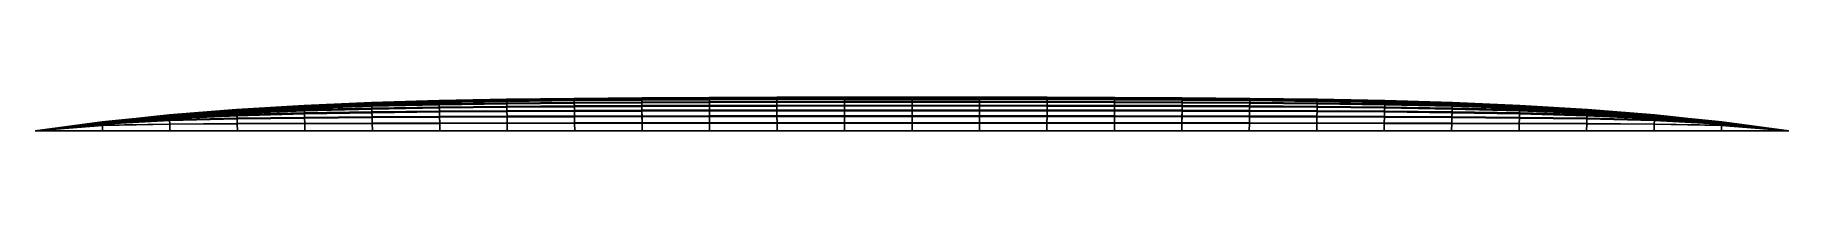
# Model space of a CAD drawing. Header units: metres. Extents: x 0 to 40, y 0 to 0.8.
import ezdxf

# ---------------------------------------------------------------- set-up
doc = ezdxf.new("R2010")
doc.units = ezdxf.units.M
doc.layers.add('Deflected structure', color=30, linetype='Continuous')
doc.layers.add('Original structure', color=3, linetype='Continuous')

msp = doc.modelspace()

# ---------------------------------------------------------------- linework, layer by layer
at = {"layer": 'Deflected structure'}
for p, q in [((3.06, 0.364, 14.063), (4.596, 0.488, 14.064)), ((3.06, 0.362, 12.499), (4.596, 0.487, 12.499)), ((3.06, 0.362, 15.627), (4.596, 0.48, 15.628)), ((3.06, 0.354, 17.191), (4.597, 0.462, 17.193)), ((3.061, 0.355, 10.935), (4.597, 0.478, 10.935)), ((3.061, 0.337, 18.755), (4.599, 0.428, 18.757)), ((3.062, 0.344, 9.371), (4.598, 0.462, 9.37)), ((3.063, 0.329, 7.807), (4.6, 0.436, 7.806)), ((4.596, 0.487, 12.499), (6.134, 0.58, 12.499)), ((4.596, 0.488, 14.064), (6.134, 0.579, 14.064)), ((4.596, 0.48, 15.628), (6.135, 0.565, 15.629)), ((4.596, 0.488, 14.064), (4.596, 0.487, 12.499)), ((4.596, 0.48, 15.628), (4.596, 0.488, 14.064)), ((4.596, 0.487, 12.499), (4.597, 0.478, 10.935)), ((4.597, 0.462, 17.193), (4.596, 0.48, 15.628)), ((4.597, 0.478, 10.935), (6.135, 0.569, 10.934)), ((4.597, 0.462, 17.193), (6.136, 0.535, 17.194)), ((4.597, 0.478, 10.935), (4.598, 0.462, 9.37)), ((4.599, 0.428, 18.757), (4.597, 0.462, 17.193)), ((4.598, 0.462, 9.37), (6.136, 0.547, 9.369)), ((4.598, 0.462, 9.37), (4.6, 0.436, 7.806)), ((4.599, 0.428, 18.757), (6.138, 0.486, 18.759)), ((4.602, 0.373, 20.321), (4.599, 0.428, 18.757)), ((4.6, 0.436, 7.806), (6.138, 0.511, 7.805)), ((4.6, 0.436, 7.806), (4.602, 0.399, 6.242)), ((4.602, 0.399, 6.242), (6.141, 0.459, 6.241)), ((4.602, 0.373, 20.321), (6.141, 0.412, 20.323)), ((6.134, 0.58, 12.499), (7.674, 0.646, 12.499)), ((6.134, 0.579, 14.064), (7.674, 0.643, 14.065)), ((6.134, 0.58, 12.499), (6.135, 0.569, 10.934)), ((6.134, 0.579, 14.064), (6.134, 0.58, 12.499)), ((6.135, 0.565, 15.629), (6.134, 0.579, 14.064)), ((6.135, 0.569, 10.934), (7.674, 0.634, 10.934)), ((6.135, 0.565, 15.629), (7.674, 0.622, 15.63)), ((6.135, 0.569, 10.934), (6.136, 0.547, 9.369)), ((6.136, 0.535, 17.194), (6.135, 0.565, 15.629)), ((6.136, 0.547, 9.369), (7.676, 0.606, 9.369)), ((6.136, 0.535, 17.194), (7.676, 0.583, 17.195)), ((6.136, 0.547, 9.369), (6.138, 0.511, 7.805)), ((6.138, 0.486, 18.759), (6.136, 0.535, 17.194)), ((6.138, 0.511, 7.805), (7.678, 0.562, 7.804)), ((6.138, 0.486, 18.759), (7.678, 0.522, 18.76)), ((6.138, 0.511, 7.805), (6.141, 0.459, 6.241)), ((6.141, 0.412, 20.323), (6.138, 0.486, 18.759)), ((6.141, 0.459, 6.241), (7.68, 0.499, 6.24)), ((6.141, 0.459, 6.241), (6.143, 0.388, 4.677)), ((6.141, 0.412, 20.323), (7.681, 0.436, 20.323)), ((6.146, 0.309, 21.885), (6.141, 0.412, 20.323)), ((6.143, 0.388, 4.677), (7.683, 0.414, 4.677)), ((7.674, 0.646, 12.499), (9.214, 0.691, 12.499)), ((7.674, 0.643, 14.065), (9.214, 0.686, 14.065)), ((7.674, 0.634, 10.934), (9.215, 0.678, 10.933)), ((7.674, 0.622, 15.63), (9.215, 0.661, 15.631)), ((7.674, 0.646, 12.499), (7.674, 0.634, 10.934)), ((7.674, 0.643, 14.065), (7.674, 0.646, 12.499)), ((7.674, 0.622, 15.63), (7.674, 0.643, 14.065)), ((7.674, 0.634, 10.934), (7.676, 0.606, 9.369)), ((7.676, 0.583, 17.195), (7.674, 0.622, 15.63)), ((7.676, 0.606, 9.369), (9.216, 0.647, 9.368)), ((7.676, 0.583, 17.195), (9.216, 0.615, 17.196)), ((7.676, 0.606, 9.369), (7.678, 0.562, 7.804)), ((7.678, 0.522, 18.76), (7.676, 0.583, 17.195)), ((7.678, 0.562, 7.804), (9.218, 0.596, 7.803)), ((7.678, 0.562, 7.804), (7.68, 0.499, 6.24)), ((7.678, 0.522, 18.76), (9.218, 0.545, 18.76)), ((7.681, 0.436, 20.323), (7.678, 0.522, 18.76)), ((7.68, 0.499, 6.24), (9.22, 0.524, 6.239)), ((7.68, 0.499, 6.24), (7.683, 0.414, 4.677)), ((7.681, 0.436, 20.323), (9.221, 0.45, 20.324)), ((7.685, 0.321, 21.885), (7.681, 0.436, 20.323)), ((7.683, 0.414, 4.677), (9.222, 0.431, 4.676)), ((7.683, 0.414, 4.677), (7.686, 0.306, 3.115)), ((9.214, 0.691, 12.499), (10.755, 0.722, 12.499)), ((9.214, 0.686, 14.065), (10.755, 0.715, 14.065)), ((9.214, 0.691, 12.499), (9.215, 0.678, 10.933)), ((9.214, 0.686, 14.065), (9.214, 0.691, 12.499)), ((9.215, 0.661, 15.631), (9.214, 0.686, 14.065)), ((9.215, 0.678, 10.933), (10.755, 0.708, 10.933)), ((9.215, 0.661, 15.631), (10.755, 0.686, 15.631)), ((9.215, 0.678, 10.933), (9.216, 0.647, 9.368)), ((9.216, 0.615, 17.196), (9.215, 0.661, 15.631)), ((9.216, 0.647, 9.368), (10.756, 0.674, 9.368)), ((9.216, 0.647, 9.368), (9.218, 0.596, 7.803)), ((9.216, 0.615, 17.196), (10.757, 0.635, 17.196)), ((9.218, 0.545, 18.76), (9.216, 0.615, 17.196)), ((9.218, 0.596, 7.803), (10.758, 0.618, 7.803)), ((9.218, 0.596, 7.803), (9.22, 0.524, 6.239)), ((9.218, 0.545, 18.76), (10.758, 0.56, 18.761)), ((9.221, 0.45, 20.324), (9.218, 0.545, 18.76)), ((9.22, 0.524, 6.239), (10.76, 0.541, 6.239)), ((9.22, 0.524, 6.239), (9.222, 0.431, 4.676)), ((9.221, 0.45, 20.324), (10.761, 0.46, 20.324)), ((9.224, 0.328, 21.885), (9.221, 0.45, 20.324)), ((9.222, 0.431, 4.676), (10.762, 0.442, 4.676)), ((9.222, 0.431, 4.676), (9.225, 0.314, 3.115)), ((10.755, 0.722, 12.499), (12.295, 0.742, 12.499)), ((10.755, 0.715, 14.065), (12.296, 0.734, 14.065)), ((10.755, 0.708, 10.933), (12.296, 0.727, 10.933)), ((10.755, 0.722, 12.499), (10.755, 0.708, 10.933)), ((10.755, 0.715, 14.065), (10.755, 0.722, 12.499)), ((10.755, 0.686, 15.631), (10.755, 0.715, 14.065)), ((10.755, 0.708, 10.933), (10.756, 0.674, 9.368)), ((10.755, 0.686, 15.631), (12.296, 0.703, 15.631)), ((10.757, 0.635, 17.196), (10.755, 0.686, 15.631)), ((10.756, 0.674, 9.368), (12.297, 0.691, 9.367)), ((10.756, 0.674, 9.368), (10.758, 0.618, 7.803)), ((10.757, 0.635, 17.196), (12.297, 0.649, 17.197)), ((10.758, 0.56, 18.761), (10.757, 0.635, 17.196)), ((10.758, 0.618, 7.803), (12.298, 0.633, 7.802)), ((10.758, 0.618, 7.803), (10.76, 0.541, 6.239)), ((10.758, 0.56, 18.761), (12.299, 0.57, 18.761)), ((10.761, 0.46, 20.324), (10.758, 0.56, 18.761)), ((10.76, 0.541, 6.239), (12.3, 0.552, 6.238)), ((10.76, 0.541, 6.239), (10.762, 0.442, 4.676)), ((10.761, 0.46, 20.324), (12.301, 0.466, 20.324)), ((10.764, 0.333, 21.885), (10.761, 0.46, 20.324)), ((10.762, 0.442, 4.676), (12.302, 0.449, 4.676)), ((10.762, 0.442, 4.676), (10.764, 0.32, 3.115)), ((12.295, 0.742, 12.499), (13.836, 0.754, 12.499)), ((12.295, 0.742, 12.499), (12.296, 0.727, 10.933)), ((12.296, 0.734, 14.065), (12.295, 0.742, 12.499)), ((12.296, 0.734, 14.065), (13.836, 0.746, 14.065)), ((12.296, 0.727, 10.933), (13.837, 0.74, 10.933)), ((12.296, 0.703, 15.631), (12.296, 0.734, 14.065)), ((12.296, 0.727, 10.933), (12.297, 0.691, 9.367)), ((12.296, 0.703, 15.631), (13.837, 0.713, 15.631)), ((12.297, 0.649, 17.197), (12.296, 0.703, 15.631)), ((12.297, 0.691, 9.367), (13.837, 0.703, 9.367)), ((12.297, 0.691, 9.367), (12.298, 0.633, 7.802)), ((12.297, 0.649, 17.197), (13.838, 0.657, 17.197)), ((12.299, 0.57, 18.761), (12.297, 0.649, 17.197)), ((12.298, 0.633, 7.802), (13.839, 0.642, 7.802)), ((12.298, 0.633, 7.802), (12.3, 0.552, 6.238)), ((12.299, 0.57, 18.761), (13.839, 0.576, 18.761)), ((12.301, 0.466, 20.324), (12.299, 0.57, 18.761)), ((12.3, 0.552, 6.238), (13.84, 0.559, 6.238)), ((12.3, 0.552, 6.238), (12.302, 0.449, 4.676)), ((12.301, 0.466, 20.324), (13.841, 0.47, 20.324)), ((12.303, 0.336, 21.885), (12.301, 0.466, 20.324)), ((12.302, 0.449, 4.676), (13.841, 0.453, 4.676)), ((12.302, 0.449, 4.676), (12.304, 0.324, 3.115)), ((13.836, 0.754, 12.499), (15.377, 0.762, 12.499)), ((13.836, 0.754, 12.499), (13.837, 0.74, 10.933)), ((13.836, 0.746, 14.065), (13.836, 0.754, 12.499)), ((13.836, 0.746, 14.065), (15.377, 0.753, 14.065)), ((13.837, 0.713, 15.631), (13.836, 0.746, 14.065)), ((13.837, 0.74, 10.933), (15.378, 0.748, 10.933)), ((13.837, 0.74, 10.933), (13.837, 0.703, 9.367)), ((13.837, 0.713, 15.631), (15.378, 0.72, 15.631)), ((13.838, 0.657, 17.197), (13.837, 0.713, 15.631)), ((13.837, 0.703, 9.367), (15.378, 0.71, 9.367)), ((13.837, 0.703, 9.367), (13.839, 0.642, 7.802)), ((13.838, 0.657, 17.197), (15.378, 0.662, 17.197)), ((13.839, 0.576, 18.761), (13.838, 0.657, 17.197)), ((13.839, 0.642, 7.802), (15.379, 0.648, 7.802)), ((13.839, 0.642, 7.802), (13.84, 0.559, 6.238)), ((13.839, 0.576, 18.761), (15.379, 0.58, 18.761)), ((13.841, 0.47, 20.324), (13.839, 0.576, 18.761)), ((13.84, 0.559, 6.238), (15.38, 0.563, 6.238)), ((13.84, 0.559, 6.238), (13.841, 0.453, 4.676)), ((13.841, 0.47, 20.324), (15.38, 0.472, 20.324)), ((13.842, 0.338, 21.885), (13.841, 0.47, 20.324)), ((13.841, 0.453, 4.676), (15.381, 0.456, 4.676)), ((13.841, 0.453, 4.676), (13.843, 0.326, 3.115)), ((15.377, 0.762, 12.499), (16.918, 0.767, 12.499)), ((15.377, 0.762, 12.499), (15.378, 0.748, 10.933)), ((15.377, 0.753, 14.065), (15.377, 0.762, 12.499)), ((15.377, 0.753, 14.065), (16.918, 0.758, 14.065)), ((15.378, 0.72, 15.631), (15.377, 0.753, 14.065)), ((15.378, 0.748, 10.933), (16.918, 0.753, 10.933)), ((15.378, 0.748, 10.933), (15.378, 0.71, 9.367)), ((15.378, 0.72, 15.631), (16.918, 0.724, 15.631)), ((15.378, 0.662, 17.197), (15.378, 0.72, 15.631)), ((15.378, 0.71, 9.367), (16.919, 0.714, 9.367)), ((15.378, 0.71, 9.367), (15.379, 0.648, 7.802)), ((15.378, 0.662, 17.197), (16.919, 0.665, 17.197)), ((15.379, 0.58, 18.761), (15.378, 0.662, 17.197)), ((15.379, 0.648, 7.802), (16.919, 0.652, 7.802)), ((15.379, 0.648, 7.802), (15.38, 0.563, 6.238)), ((15.379, 0.58, 18.761), (16.919, 0.582, 18.761)), ((15.38, 0.472, 20.324), (15.379, 0.58, 18.761)), ((15.38, 0.563, 6.238), (16.92, 0.566, 6.238)), ((15.38, 0.563, 6.238), (15.381, 0.456, 4.676)), ((15.38, 0.472, 20.324), (16.92, 0.474, 20.324)), ((15.382, 0.34, 21.885), (15.38, 0.472, 20.324)), ((15.381, 0.456, 4.676), (16.921, 0.458, 4.675)), ((15.381, 0.456, 4.676), (15.382, 0.328, 3.115)), ((16.918, 0.767, 12.499), (18.459, 0.77, 12.499)), ((16.918, 0.767, 12.499), (16.918, 0.753, 10.933)), ((16.918, 0.758, 14.065), (16.918, 0.767, 12.499)), ((16.918, 0.758, 14.065), (18.459, 0.76, 14.065)), ((16.918, 0.724, 15.631), (16.918, 0.758, 14.065)), ((16.918, 0.753, 10.933), (18.459, 0.755, 10.933)), ((16.918, 0.753, 10.933), (16.919, 0.714, 9.367)), ((16.918, 0.724, 15.631), (18.459, 0.726, 15.631)), ((16.919, 0.665, 17.197), (16.918, 0.724, 15.631)), ((16.919, 0.714, 9.367), (18.459, 0.716, 9.367)), ((16.919, 0.714, 9.367), (16.919, 0.652, 7.802)), ((16.919, 0.665, 17.197), (18.459, 0.667, 17.197)), ((16.919, 0.582, 18.761), (16.919, 0.665, 17.197)), ((16.919, 0.652, 7.802), (18.46, 0.654, 7.802)), ((16.919, 0.652, 7.802), (16.92, 0.566, 6.238)), ((16.919, 0.582, 18.761), (18.46, 0.583, 18.761)), ((16.92, 0.474, 20.324), (16.919, 0.582, 18.761)), ((16.92, 0.566, 6.238), (18.46, 0.568, 6.238)), ((16.92, 0.566, 6.238), (16.921, 0.458, 4.675)), ((16.921, 0.34, 21.885), (16.92, 0.474, 20.324)), ((16.92, 0.474, 20.324), (18.46, 0.474, 20.324)), ((16.921, 0.458, 4.675), (18.46, 0.459, 4.675)), ((16.921, 0.458, 4.675), (16.921, 0.329, 3.115)), ((18.459, 0.77, 12.499), (20, 0.771, 12.499)), ((18.459, 0.77, 12.499), (18.459, 0.755, 10.933)), ((18.459, 0.76, 14.065), (18.459, 0.77, 12.499)), ((18.459, 0.76, 14.065), (20, 0.761, 14.065)), ((18.459, 0.726, 15.631), (18.459, 0.76, 14.065)), ((18.459, 0.755, 10.933), (20, 0.756, 10.933)), ((18.459, 0.755, 10.933), (18.459, 0.716, 9.367)), ((18.459, 0.726, 15.631), (20, 0.727, 15.631)), ((18.459, 0.667, 17.197), (18.459, 0.726, 15.631)), ((18.459, 0.716, 9.367), (20, 0.717, 9.367)), ((18.459, 0.716, 9.367), (18.46, 0.654, 7.802)), ((18.459, 0.667, 17.197), (20, 0.668, 17.197)), ((18.46, 0.583, 18.761), (18.459, 0.667, 17.197)), ((18.46, 0.654, 7.802), (18.46, 0.568, 6.238)), ((18.46, 0.654, 7.802), (20, 0.654, 7.802)), ((18.46, 0.583, 18.761), (20, 0.584, 18.761)), ((18.46, 0.474, 20.324), (18.46, 0.583, 18.761)), ((18.46, 0.568, 6.238), (18.46, 0.459, 4.675)), ((18.46, 0.568, 6.238), (20, 0.568, 6.238)), ((18.46, 0.474, 20.324), (20, 0.475, 20.324)), ((18.461, 0.341, 21.885), (18.46, 0.474, 20.324)), ((18.46, 0.459, 4.675), (18.461, 0.329, 3.115)), ((18.46, 0.459, 4.675), (20, 0.459, 4.675)), ((20, 0.771, 12.499), (20, 0.756, 10.933)), ((20, 0.761, 14.065), (20, 0.771, 12.499)), ((20, 0.771, 12.499), (21.541, 0.77, 12.499)), ((20, 0.727, 15.631), (20, 0.761, 14.065)), ((20, 0.761, 14.065), (21.541, 0.76, 14.065)), ((20, 0.756, 10.933), (20, 0.717, 9.367)), ((20, 0.756, 10.933), (21.541, 0.755, 10.933)), ((20, 0.668, 17.197), (20, 0.727, 15.631)), ((20, 0.727, 15.631), (21.541, 0.726, 15.631)), ((20, 0.717, 9.367), (20, 0.654, 7.802)), ((20, 0.717, 9.367), (21.541, 0.716, 9.367)), ((20, 0.584, 18.761), (20, 0.668, 17.197)), ((20, 0.668, 17.197), (21.541, 0.667, 17.197)), ((20, 0.654, 7.802), (20, 0.568, 6.238)), ((20, 0.654, 7.802), (21.54, 0.654, 7.802)), ((20, 0.475, 20.324), (20, 0.584, 18.761)), ((20, 0.584, 18.761), (21.54, 0.583, 18.761)), ((20, 0.568, 6.238), (20, 0.459, 4.675)), ((20, 0.568, 6.238), (21.54, 0.568, 6.238)), ((20, 0.341, 21.885), (20, 0.475, 20.324)), ((20, 0.475, 20.324), (21.54, 0.474, 20.324)), ((20, 0.459, 4.675), (20, 0.329, 3.115)), ((20, 0.459, 4.675), (21.54, 0.459, 4.675)), ((21.539, 0.341, 21.885), (21.54, 0.474, 20.324)), ((21.54, 0.459, 4.675), (21.539, 0.329, 3.115)), ((21.541, 0.716, 9.367), (21.54, 0.654, 7.802)), ((21.54, 0.583, 18.761), (21.541, 0.667, 17.197)), ((21.54, 0.654, 7.802), (21.54, 0.568, 6.238)), ((21.54, 0.654, 7.802), (23.081, 0.652, 7.802)), ((21.54, 0.474, 20.324), (21.54, 0.583, 18.761)), ((21.54, 0.583, 18.761), (23.081, 0.582, 18.761)), ((21.54, 0.568, 6.238), (21.54, 0.459, 4.675)), ((21.54, 0.568, 6.238), (23.08, 0.566, 6.238)), ((21.54, 0.474, 20.324), (23.08, 0.474, 20.324)), ((21.54, 0.459, 4.675), (23.079, 0.458, 4.675)), ((21.541, 0.77, 12.499), (21.541, 0.755, 10.933)), ((21.541, 0.76, 14.065), (21.541, 0.77, 12.499)), ((21.541, 0.77, 12.499), (23.082, 0.767, 12.499)), ((21.541, 0.726, 15.631), (21.541, 0.76, 14.065)), ((21.541, 0.76, 14.065), (23.082, 0.758, 14.065)), ((21.541, 0.755, 10.933), (21.541, 0.716, 9.367)), ((21.541, 0.755, 10.933), (23.082, 0.753, 10.933)), ((21.541, 0.667, 17.197), (21.541, 0.726, 15.631)), ((21.541, 0.726, 15.631), (23.082, 0.724, 15.631)), ((21.541, 0.716, 9.367), (23.081, 0.714, 9.367)), ((21.541, 0.667, 17.197), (23.081, 0.665, 17.197)), ((23.08, 0.566, 6.238), (23.079, 0.458, 4.675)), ((23.079, 0.34, 21.885), (23.08, 0.474, 20.324)), ((23.079, 0.458, 4.675), (23.079, 0.329, 3.115)), ((23.079, 0.458, 4.675), (24.619, 0.456, 4.676)), ((23.081, 0.652, 7.802), (23.08, 0.566, 6.238)), ((23.08, 0.474, 20.324), (23.081, 0.582, 18.761)), ((23.08, 0.566, 6.238), (24.62, 0.563, 6.238)), ((23.08, 0.474, 20.324), (24.62, 0.472, 20.324)), ((23.082, 0.753, 10.933), (23.081, 0.714, 9.367)), ((23.081, 0.665, 17.197), (23.082, 0.724, 15.631)), ((23.081, 0.714, 9.367), (23.081, 0.652, 7.802)), ((23.081, 0.714, 9.367), (24.622, 0.71, 9.367)), ((23.081, 0.582, 18.761), (23.081, 0.665, 17.197)), ((23.081, 0.665, 17.197), (24.622, 0.662, 17.197)), ((23.081, 0.652, 7.802), (24.621, 0.648, 7.802)), ((23.081, 0.582, 18.761), (24.621, 0.58, 18.761)), ((23.082, 0.767, 12.499), (23.082, 0.753, 10.933)), ((23.082, 0.758, 14.065), (23.082, 0.767, 12.499)), ((23.082, 0.767, 12.499), (24.623, 0.762, 12.499)), ((23.082, 0.724, 15.631), (23.082, 0.758, 14.065)), ((23.082, 0.758, 14.065), (24.623, 0.753, 14.065)), ((23.082, 0.753, 10.933), (24.622, 0.748, 10.933)), ((23.082, 0.724, 15.631), (24.622, 0.72, 15.631)), ((24.618, 0.34, 21.885), (24.62, 0.472, 20.324)), ((24.619, 0.456, 4.676), (24.618, 0.328, 3.115)), ((24.62, 0.563, 6.238), (24.619, 0.456, 4.676)), ((24.619, 0.456, 4.676), (26.159, 0.453, 4.676)), ((24.621, 0.648, 7.802), (24.62, 0.563, 6.238)), ((24.62, 0.472, 20.324), (24.621, 0.58, 18.761)), ((24.62, 0.563, 6.238), (26.16, 0.559, 6.238)), ((24.62, 0.472, 20.324), (26.159, 0.47, 20.324)), ((24.622, 0.71, 9.367), (24.621, 0.648, 7.802)), ((24.621, 0.58, 18.761), (24.622, 0.662, 17.197)), ((24.621, 0.648, 7.802), (26.161, 0.642, 7.802)), ((24.621, 0.58, 18.761), (26.161, 0.576, 18.761)), ((24.623, 0.762, 12.499), (24.622, 0.748, 10.933)), ((24.622, 0.72, 15.631), (24.623, 0.753, 14.065)), ((24.622, 0.748, 10.933), (24.622, 0.71, 9.367)), ((24.622, 0.748, 10.933), (26.163, 0.74, 10.933)), ((24.622, 0.662, 17.197), (24.622, 0.72, 15.631)), ((24.622, 0.72, 15.631), (26.163, 0.713, 15.631)), ((24.622, 0.71, 9.367), (26.163, 0.703, 9.367)), ((24.622, 0.662, 17.197), (26.162, 0.657, 17.197)), ((24.623, 0.753, 14.065), (24.623, 0.762, 12.499)), ((24.623, 0.762, 12.499), (26.164, 0.754, 12.499)), ((24.623, 0.753, 14.065), (26.164, 0.746, 14.065)), ((26.159, 0.453, 4.676), (26.157, 0.326, 3.115)), ((26.158, 0.338, 21.885), (26.159, 0.47, 20.324)), ((26.159, 0.47, 20.324), (26.161, 0.576, 18.761)), ((26.16, 0.559, 6.238), (26.159, 0.453, 4.676)), ((26.159, 0.47, 20.324), (27.699, 0.466, 20.324)), ((26.159, 0.453, 4.676), (27.698, 0.449, 4.676)), ((26.161, 0.642, 7.802), (26.16, 0.559, 6.238)), ((26.16, 0.559, 6.238), (27.7, 0.552, 6.238)), ((26.163, 0.703, 9.367), (26.161, 0.642, 7.802)), ((26.161, 0.576, 18.761), (26.162, 0.657, 17.197)), ((26.161, 0.642, 7.802), (27.702, 0.633, 7.802)), ((26.161, 0.576, 18.761), (27.701, 0.57, 18.761)), ((26.162, 0.657, 17.197), (26.163, 0.713, 15.631)), ((26.162, 0.657, 17.197), (27.703, 0.649, 17.197)), ((26.164, 0.754, 12.499), (26.163, 0.74, 10.933)), ((26.163, 0.713, 15.631), (26.164, 0.746, 14.065)), ((26.163, 0.74, 10.933), (26.163, 0.703, 9.367)), ((26.163, 0.74, 10.933), (27.704, 0.727, 10.933)), ((26.163, 0.713, 15.631), (27.704, 0.703, 15.631)), ((26.163, 0.703, 9.367), (27.703, 0.691, 9.367)), ((26.164, 0.746, 14.065), (26.164, 0.754, 12.499)), ((26.164, 0.754, 12.499), (27.705, 0.742, 12.499)), ((26.164, 0.746, 14.065), (27.704, 0.734, 14.065)), ((27.698, 0.449, 4.676), (27.696, 0.324, 3.115)), ((27.697, 0.336, 21.885), (27.699, 0.466, 20.324)), ((27.7, 0.552, 6.238), (27.698, 0.449, 4.676)), ((27.698, 0.449, 4.676), (29.238, 0.442, 4.676)), ((27.699, 0.466, 20.324), (27.701, 0.57, 18.761)), ((27.699, 0.466, 20.324), (29.239, 0.46, 20.324)), ((27.702, 0.633, 7.802), (27.7, 0.552, 6.238)), ((27.7, 0.552, 6.238), (29.24, 0.541, 6.239)), ((27.701, 0.57, 18.761), (27.703, 0.649, 17.197)), ((27.701, 0.57, 18.761), (29.242, 0.56, 18.761)), ((27.703, 0.691, 9.367), (27.702, 0.633, 7.802)), ((27.702, 0.633, 7.802), (29.242, 0.618, 7.803)), ((27.704, 0.727, 10.933), (27.703, 0.691, 9.367)), ((27.703, 0.649, 17.197), (27.704, 0.703, 15.631)), ((27.703, 0.691, 9.367), (29.244, 0.674, 9.368)), ((27.703, 0.649, 17.197), (29.243, 0.635, 17.196)), ((27.705, 0.742, 12.499), (27.704, 0.727, 10.933)), ((27.704, 0.734, 14.065), (27.705, 0.742, 12.499)), ((27.704, 0.703, 15.631), (27.704, 0.734, 14.065)), ((27.704, 0.734, 14.065), (29.245, 0.715, 14.065)), ((27.704, 0.727, 10.933), (29.245, 0.708, 10.933)), ((27.704, 0.703, 15.631), (29.245, 0.686, 15.631)), ((27.705, 0.742, 12.499), (29.245, 0.722, 12.499)), ((29.236, 0.333, 21.885), (29.239, 0.46, 20.324)), ((29.238, 0.442, 4.676), (29.236, 0.32, 3.115)), ((29.24, 0.541, 6.239), (29.238, 0.442, 4.676)), ((29.238, 0.442, 4.676), (30.778, 0.431, 4.676)), ((29.239, 0.46, 20.324), (29.242, 0.56, 18.761)), ((29.239, 0.46, 20.324), (30.779, 0.45, 20.324)), ((29.242, 0.618, 7.803), (29.24, 0.541, 6.239)), ((29.24, 0.541, 6.239), (30.78, 0.524, 6.239)), ((29.244, 0.674, 9.368), (29.242, 0.618, 7.803)), ((29.242, 0.56, 18.761), (29.243, 0.635, 17.196)), ((29.242, 0.618, 7.803), (30.782, 0.596, 7.803)), ((29.242, 0.56, 18.761), (30.782, 0.545, 18.76)), ((29.243, 0.635, 17.196), (29.245, 0.686, 15.631)), ((29.243, 0.635, 17.196), (30.784, 0.615, 17.196)), ((29.245, 0.708, 10.933), (29.244, 0.674, 9.368)), ((29.244, 0.674, 9.368), (30.784, 0.647, 9.368)), ((29.245, 0.722, 12.499), (29.245, 0.708, 10.933)), ((29.245, 0.715, 14.065), (29.245, 0.722, 12.499)), ((29.245, 0.722, 12.499), (30.786, 0.691, 12.499)), ((29.245, 0.686, 15.631), (29.245, 0.715, 14.065)), ((29.245, 0.715, 14.065), (30.786, 0.686, 14.065)), ((29.245, 0.708, 10.933), (30.785, 0.678, 10.933)), ((29.245, 0.686, 15.631), (30.785, 0.661, 15.631)), ((30.778, 0.431, 4.676), (30.775, 0.314, 3.115)), ((30.776, 0.328, 21.885), (30.779, 0.45, 20.324)), ((30.78, 0.524, 6.239), (30.778, 0.431, 4.676)), ((30.778, 0.431, 4.676), (32.317, 0.414, 4.677)), ((30.779, 0.45, 20.324), (30.782, 0.545, 18.76)), ((30.779, 0.45, 20.324), (32.319, 0.436, 20.323)), ((30.782, 0.596, 7.803), (30.78, 0.524, 6.239)), ((30.78, 0.524, 6.239), (32.32, 0.499, 6.24)), ((30.784, 0.647, 9.368), (30.782, 0.596, 7.803)), ((30.782, 0.545, 18.76), (30.784, 0.615, 17.196)), ((30.782, 0.596, 7.803), (32.322, 0.562, 7.804)), ((30.782, 0.545, 18.76), (32.322, 0.522, 18.76)), ((30.785, 0.678, 10.933), (30.784, 0.647, 9.368)), ((30.784, 0.615, 17.196), (30.785, 0.661, 15.631)), ((30.784, 0.647, 9.368), (32.324, 0.606, 9.369)), ((30.784, 0.615, 17.196), (32.324, 0.583, 17.195)), ((30.786, 0.691, 12.499), (30.785, 0.678, 10.933)), ((30.785, 0.661, 15.631), (30.786, 0.686, 14.065)), ((30.785, 0.678, 10.933), (32.326, 0.634, 10.934)), ((30.785, 0.661, 15.631), (32.326, 0.622, 15.63)), ((30.786, 0.686, 14.065), (30.786, 0.691, 12.499)), ((30.786, 0.691, 12.499), (32.326, 0.646, 12.499)), ((30.786, 0.686, 14.065), (32.326, 0.643, 14.065)), ((32.317, 0.414, 4.677), (32.314, 0.306, 3.115)), ((32.315, 0.321, 21.885), (32.319, 0.436, 20.323)), ((32.32, 0.499, 6.24), (32.317, 0.414, 4.677)), ((32.317, 0.414, 4.677), (33.857, 0.388, 4.677)), ((32.319, 0.436, 20.323), (32.322, 0.522, 18.76)), ((32.319, 0.436, 20.323), (33.859, 0.412, 20.323)), ((32.322, 0.562, 7.804), (32.32, 0.499, 6.24)), ((32.32, 0.499, 6.24), (33.859, 0.459, 6.241)), ((32.324, 0.606, 9.369), (32.322, 0.562, 7.804)), ((32.322, 0.522, 18.76), (32.324, 0.583, 17.195)), ((32.322, 0.562, 7.804), (33.862, 0.511, 7.805)), ((32.322, 0.522, 18.76), (33.862, 0.486, 18.759)), ((32.326, 0.634, 10.934), (32.324, 0.606, 9.369)), ((32.324, 0.583, 17.195), (32.326, 0.622, 15.63)), ((32.324, 0.606, 9.369), (33.864, 0.547, 9.369)), ((32.324, 0.583, 17.195), (33.864, 0.535, 17.194)), ((32.326, 0.646, 12.499), (32.326, 0.634, 10.934)), ((32.326, 0.643, 14.065), (32.326, 0.646, 12.499)), ((32.326, 0.646, 12.499), (33.866, 0.58, 12.499)), ((32.326, 0.622, 15.63), (32.326, 0.643, 14.065)), ((32.326, 0.643, 14.065), (33.866, 0.579, 14.064)), ((32.326, 0.634, 10.934), (33.865, 0.569, 10.934)), ((32.326, 0.622, 15.63), (33.865, 0.565, 15.629)), ((33.854, 0.309, 21.885), (33.859, 0.412, 20.323)), ((33.859, 0.459, 6.241), (33.857, 0.388, 4.677)), ((33.862, 0.511, 7.805), (33.859, 0.459, 6.241)), ((33.859, 0.412, 20.323), (33.862, 0.486, 18.759)), ((33.859, 0.459, 6.241), (35.398, 0.399, 6.242)), ((33.859, 0.412, 20.323), (35.398, 0.373, 20.321)), ((33.864, 0.547, 9.369), (33.862, 0.511, 7.805)), ((33.862, 0.486, 18.759), (33.864, 0.535, 17.194)), ((33.862, 0.511, 7.805), (35.4, 0.436, 7.806)), ((33.862, 0.486, 18.759), (35.401, 0.428, 18.757)), ((33.865, 0.569, 10.934), (33.864, 0.547, 9.369)), ((33.864, 0.535, 17.194), (33.865, 0.565, 15.629)), ((33.864, 0.547, 9.369), (35.402, 0.462, 9.37)), ((33.864, 0.535, 17.194), (35.403, 0.462, 17.193)), ((33.866, 0.58, 12.499), (33.865, 0.569, 10.934)), ((33.865, 0.565, 15.629), (33.866, 0.579, 14.064)), ((33.865, 0.569, 10.934), (35.403, 0.478, 10.935)), ((33.865, 0.565, 15.629), (35.404, 0.48, 15.628)), ((33.866, 0.579, 14.064), (33.866, 0.58, 12.499)), ((33.866, 0.58, 12.499), (35.404, 0.487, 12.499)), ((33.866, 0.579, 14.064), (35.404, 0.488, 14.064)), ((35.4, 0.436, 7.806), (35.398, 0.399, 6.242)), ((35.398, 0.373, 20.321), (35.401, 0.428, 18.757)), ((35.402, 0.462, 9.37), (35.4, 0.436, 7.806)), ((35.4, 0.436, 7.806), (36.937, 0.329, 7.807)), ((35.401, 0.428, 18.757), (35.403, 0.462, 17.193)), ((35.401, 0.428, 18.757), (36.939, 0.337, 18.755)), ((35.403, 0.478, 10.935), (35.402, 0.462, 9.37)), ((35.402, 0.462, 9.37), (36.938, 0.344, 9.371)), ((35.404, 0.487, 12.499), (35.403, 0.478, 10.935)), ((35.403, 0.462, 17.193), (35.404, 0.48, 15.628)), ((35.403, 0.478, 10.935), (36.939, 0.355, 10.935)), ((35.403, 0.462, 17.193), (36.94, 0.354, 17.191)), ((35.404, 0.488, 14.064), (35.404, 0.487, 12.499)), ((35.404, 0.48, 15.628), (35.404, 0.488, 14.064)), ((35.404, 0.488, 14.064), (36.94, 0.364, 14.063)), ((35.404, 0.487, 12.499), (36.94, 0.362, 12.499)), ((35.404, 0.48, 15.628), (36.94, 0.362, 15.627)), ((0, 0, 15.625), (1.527, 0.203, 15.625)), ((0, 0, 14.062), (1.528, 0.202, 14.062)), ((0, 0, 17.188), (1.527, 0.202, 17.188)), ((0, 0, 12.5), (1.528, 0.2, 12.498)), ((0, 0, 18.75), (1.527, 0.198, 18.752)), ((0, 0, 10.938), (1.528, 0.196, 10.935)), ((0, 0, 9.375), (1.529, 0.191, 9.372)), ((0, 0, 20.312), (1.528, 0.19, 20.315)), ((0, 0, 7.812), (1.529, 0.184, 7.809)), ((0, 0, 6.25), (1.53, 0.176, 6.246)), ((0, 0, 21.875), (1.53, 0.17, 21.878)), ((0, 0, 4.688), (1.531, 0.165, 4.683)), ((0, 0, 3.125), (1.532, 0.153, 3.12)), ((0, 0, 1.562), (1.534, 0.128, 1.558)), ((0, 0, 23.438), (1.534, 0.12, 23.441)), ((1.527, 0.203, 15.625), (3.06, 0.362, 15.627)), ((1.527, 0.202, 17.188), (3.06, 0.354, 17.191)), ((1.527, 0.198, 18.752), (3.061, 0.337, 18.755)), ((1.527, 0.203, 15.625), (1.528, 0.202, 14.062)), ((1.527, 0.202, 17.188), (1.527, 0.203, 15.625)), ((1.527, 0.198, 18.752), (1.527, 0.202, 17.188)), ((1.528, 0.19, 20.315), (1.527, 0.198, 18.752)), ((1.528, 0.202, 14.062), (3.06, 0.364, 14.063)), ((1.528, 0.2, 12.498), (3.06, 0.362, 12.499)), ((1.528, 0.196, 10.935), (3.061, 0.355, 10.935)), ((1.528, 0.19, 20.315), (3.064, 0.306, 20.319)), ((1.528, 0.202, 14.062), (1.528, 0.2, 12.498)), ((1.528, 0.2, 12.498), (1.528, 0.196, 10.935)), ((1.528, 0.196, 10.935), (1.529, 0.191, 9.372)), ((1.53, 0.17, 21.878), (1.528, 0.19, 20.315)), ((1.529, 0.191, 9.372), (3.062, 0.344, 9.371)), ((1.529, 0.184, 7.809), (3.063, 0.329, 7.807)), ((1.529, 0.191, 9.372), (1.529, 0.184, 7.809)), ((1.529, 0.184, 7.809), (1.53, 0.176, 6.246)), ((1.53, 0.176, 6.246), (3.064, 0.307, 6.244)), ((1.53, 0.17, 21.878), (3.067, 0.249, 21.882)), ((1.53, 0.176, 6.246), (1.531, 0.165, 4.683)), ((1.534, 0.12, 23.441), (1.53, 0.17, 21.878)), ((1.531, 0.165, 4.683), (3.066, 0.278, 4.68)), ((1.531, 0.165, 4.683), (1.532, 0.153, 3.12)), ((1.532, 0.153, 3.12), (3.069, 0.234, 3.117)), ((1.532, 0.153, 3.12), (1.534, 0.128, 1.558)), ((1.534, 0.128, 1.558), (3.072, 0.154, 1.556)), ((1.534, 0.12, 23.441), (3.073, 0.152, 23.443)), ((1.534, 0.128, 1.558), (1.538, 0)), ((1.538, 0, 25), (1.534, 0.12, 23.441)), ((3.06, 0.364, 14.063), (3.06, 0.362, 12.499)), ((3.06, 0.362, 15.627), (3.06, 0.364, 14.063)), ((3.06, 0.362, 12.499), (3.061, 0.355, 10.935)), ((3.06, 0.354, 17.191), (3.06, 0.362, 15.627)), ((3.061, 0.337, 18.755), (3.06, 0.354, 17.191)), ((3.061, 0.355, 10.935), (3.062, 0.344, 9.371)), ((3.064, 0.306, 20.319), (3.061, 0.337, 18.755)), ((3.062, 0.344, 9.371), (3.063, 0.329, 7.807)), ((3.063, 0.329, 7.807), (3.064, 0.307, 6.244)), ((3.064, 0.307, 6.244), (4.602, 0.399, 6.242)), ((3.064, 0.306, 20.319), (4.602, 0.373, 20.321)), ((3.064, 0.307, 6.244), (3.066, 0.278, 4.68)), ((3.067, 0.249, 21.882), (3.064, 0.306, 20.319)), ((3.066, 0.278, 4.68), (4.604, 0.347, 4.679)), ((3.066, 0.278, 4.68), (3.069, 0.234, 3.117)), ((3.067, 0.249, 21.882), (4.606, 0.288, 21.884)), ((3.073, 0.152, 23.443), (3.067, 0.249, 21.882)), ((3.069, 0.234, 3.117), (4.608, 0.272, 3.116)), ((3.069, 0.234, 3.117), (3.072, 0.154, 1.556)), ((3.072, 0.154, 1.556), (4.611, 0.161, 1.556)), ((3.072, 0.154, 1.556), (3.077, 0)), ((3.073, 0.152, 23.443), (4.611, 0.165, 23.444)), ((3.077, 0, 25), (3.073, 0.152, 23.443)), ((4.602, 0.399, 6.242), (4.604, 0.347, 4.679)), ((4.606, 0.288, 21.884), (4.602, 0.373, 20.321)), ((4.604, 0.347, 4.679), (6.143, 0.388, 4.677)), ((4.604, 0.347, 4.679), (4.608, 0.272, 3.116)), ((4.606, 0.288, 21.884), (6.146, 0.309, 21.885)), ((4.611, 0.165, 23.444), (4.606, 0.288, 21.884)), ((4.608, 0.272, 3.116), (6.147, 0.293, 3.116)), ((4.608, 0.272, 3.116), (4.611, 0.161, 1.556)), ((4.611, 0.165, 23.444), (6.15, 0.172, 23.444)), ((4.615, 0, 25), (4.611, 0.165, 23.444)), ((4.611, 0.161, 1.556), (6.15, 0.165, 1.556)), ((4.611, 0.161, 1.556), (4.615, 0)), ((6.143, 0.388, 4.677), (6.147, 0.293, 3.116)), ((6.146, 0.309, 21.885), (7.685, 0.321, 21.885)), ((6.15, 0.172, 23.444), (6.146, 0.309, 21.885)), ((6.147, 0.293, 3.116), (7.686, 0.306, 3.115)), ((6.147, 0.293, 3.116), (6.15, 0.165, 1.556)), ((6.15, 0.172, 23.444), (7.689, 0.176, 23.444)), ((6.154, 0, 25), (6.15, 0.172, 23.444)), ((6.15, 0.165, 1.556), (7.689, 0.169, 1.556)), ((6.15, 0.165, 1.556), (6.154, 0)), ((7.685, 0.321, 21.885), (9.224, 0.328, 21.885)), ((7.689, 0.176, 23.444), (7.685, 0.321, 21.885)), ((7.686, 0.306, 3.115), (9.225, 0.314, 3.115)), ((7.686, 0.306, 3.115), (7.689, 0.169, 1.556)), ((7.689, 0.176, 23.444), (9.228, 0.178, 23.444)), ((7.692, 0, 25), (7.689, 0.176, 23.444)), ((7.689, 0.169, 1.556), (9.228, 0.171, 1.556)), ((7.689, 0.169, 1.556), (7.692, 0)), ((9.224, 0.328, 21.885), (10.764, 0.333, 21.885)), ((9.228, 0.178, 23.444), (9.224, 0.328, 21.885)), ((9.225, 0.314, 3.115), (10.764, 0.32, 3.115)), ((9.225, 0.314, 3.115), (9.228, 0.171, 1.556)), ((9.228, 0.178, 23.444), (10.767, 0.18, 23.444)), ((9.231, 0, 25), (9.228, 0.178, 23.444)), ((9.228, 0.171, 1.556), (10.767, 0.173, 1.556)), ((9.228, 0.171, 1.556), (9.231, 0)), ((10.764, 0.333, 21.885), (12.303, 0.336, 21.885)), ((10.767, 0.18, 23.444), (10.764, 0.333, 21.885)), ((10.764, 0.32, 3.115), (12.304, 0.324, 3.115)), ((10.764, 0.32, 3.115), (10.767, 0.173, 1.556)), ((10.767, 0.18, 23.444), (12.306, 0.181, 23.444)), ((10.769, 0, 25), (10.767, 0.18, 23.444)), ((10.767, 0.173, 1.556), (12.306, 0.174, 1.556)), ((10.767, 0.173, 1.556), (10.769, 0)), ((12.303, 0.336, 21.885), (13.842, 0.338, 21.885)), ((12.306, 0.181, 23.444), (12.303, 0.336, 21.885)), ((12.304, 0.324, 3.115), (13.843, 0.326, 3.115)), ((12.304, 0.324, 3.115), (12.306, 0.174, 1.556)), ((12.306, 0.181, 23.444), (13.845, 0.182, 23.444)), ((12.308, 0, 25), (12.306, 0.181, 23.444)), ((12.306, 0.174, 1.556), (13.844, 0.175, 1.556)), ((12.306, 0.174, 1.556), (12.308, 0)), ((13.842, 0.338, 21.885), (15.382, 0.34, 21.885)), ((13.845, 0.182, 23.444), (13.842, 0.338, 21.885)), ((13.843, 0.326, 3.115), (15.382, 0.328, 3.115)), ((13.843, 0.326, 3.115), (13.844, 0.175, 1.556)), ((13.844, 0.175, 1.556), (15.383, 0.176, 1.556)), ((13.844, 0.175, 1.556), (13.846, 0)), ((13.846, 0, 25), (13.845, 0.182, 23.444)), ((13.845, 0.182, 23.444), (15.383, 0.182, 23.444)), ((15.383, 0.182, 23.444), (15.382, 0.34, 21.885)), ((15.382, 0.34, 21.885), (16.921, 0.34, 21.885)), ((15.382, 0.328, 3.115), (16.921, 0.329, 3.115)), ((15.382, 0.328, 3.115), (15.383, 0.176, 1.556)), ((15.383, 0.182, 23.444), (16.922, 0.183, 23.444)), ((15.385, 0, 25), (15.383, 0.182, 23.444)), ((15.383, 0.176, 1.556), (15.385, 0)), ((15.383, 0.176, 1.556), (16.922, 0.176, 1.556)), ((16.921, 0.34, 21.885), (18.461, 0.341, 21.885)), ((16.922, 0.183, 23.444), (16.921, 0.34, 21.885)), ((16.921, 0.329, 3.115), (16.922, 0.176, 1.556)), ((16.921, 0.329, 3.115), (18.461, 0.329, 3.115)), ((16.923, 0, 25), (16.922, 0.183, 23.444)), ((16.922, 0.183, 23.444), (18.461, 0.183, 23.444)), ((16.922, 0.176, 1.556), (16.923, 0)), ((16.922, 0.176, 1.556), (18.461, 0.176, 1.556)), ((18.461, 0.183, 23.444), (18.461, 0.341, 21.885)), ((18.461, 0.341, 21.885), (20, 0.341, 21.885)), ((18.461, 0.329, 3.115), (18.461, 0.176, 1.556)), ((18.461, 0.329, 3.115), (20, 0.329, 3.115)), ((18.462, 0, 25), (18.461, 0.183, 23.444)), ((18.461, 0.183, 23.444), (20, 0.183, 23.444)), ((18.461, 0.176, 1.556), (18.462, 0)), ((18.461, 0.176, 1.556), (20, 0.176, 1.556)), ((20, 0.183, 23.444), (20, 0.341, 21.885)), ((20, 0.341, 21.885), (21.539, 0.341, 21.885)), ((20, 0.329, 3.115), (20, 0.176, 1.556)), ((20, 0.329, 3.115), (21.539, 0.329, 3.115)), ((20, 0, 25), (20, 0.183, 23.444)), ((20, 0.183, 23.444), (21.539, 0.183, 23.444)), ((20, 0.176, 1.556), (20, 0)), ((20, 0.176, 1.556), (21.539, 0.176, 1.556)), ((21.538, 0, 25), (21.539, 0.183, 23.444)), ((21.539, 0.176, 1.556), (21.538, 0)), ((21.539, 0.183, 23.444), (21.539, 0.341, 21.885)), ((21.539, 0.341, 21.885), (23.079, 0.34, 21.885)), ((21.539, 0.329, 3.115), (21.539, 0.176, 1.556)), ((21.539, 0.329, 3.115), (23.079, 0.329, 3.115)), ((21.539, 0.183, 23.444), (23.078, 0.183, 23.444)), ((21.539, 0.176, 1.556), (23.078, 0.176, 1.556)), ((23.077, 0, 25), (23.078, 0.183, 23.444)), ((23.078, 0.176, 1.556), (23.077, 0)), ((23.078, 0.183, 23.444), (23.079, 0.34, 21.885)), ((23.079, 0.329, 3.115), (23.078, 0.176, 1.556)), ((23.078, 0.183, 23.444), (24.617, 0.182, 23.444)), ((23.078, 0.176, 1.556), (24.617, 0.176, 1.556)), ((23.079, 0.34, 21.885), (24.618, 0.34, 21.885)), ((23.079, 0.329, 3.115), (24.618, 0.328, 3.115)), ((24.615, 0, 25), (24.617, 0.182, 23.444)), ((24.617, 0.176, 1.556), (24.615, 0)), ((24.617, 0.182, 23.444), (24.618, 0.34, 21.885)), ((24.618, 0.328, 3.115), (24.617, 0.176, 1.556)), ((24.617, 0.182, 23.444), (26.155, 0.182, 23.444)), ((24.617, 0.176, 1.556), (26.156, 0.175, 1.556)), ((24.618, 0.34, 21.885), (26.158, 0.338, 21.885)), ((24.618, 0.328, 3.115), (26.157, 0.326, 3.115)), ((26.154, 0, 25), (26.155, 0.182, 23.444)), ((26.156, 0.175, 1.556), (26.154, 0)), ((26.155, 0.182, 23.444), (26.158, 0.338, 21.885)), ((26.155, 0.182, 23.444), (27.694, 0.181, 23.444)), ((26.157, 0.326, 3.115), (26.156, 0.175, 1.556)), ((26.156, 0.175, 1.556), (27.694, 0.174, 1.556)), ((26.157, 0.326, 3.115), (27.696, 0.324, 3.115)), ((26.158, 0.338, 21.885), (27.697, 0.336, 21.885)), ((27.692, 0, 25), (27.694, 0.181, 23.444)), ((27.694, 0.174, 1.556), (27.692, 0)), ((27.694, 0.181, 23.444), (27.697, 0.336, 21.885)), ((27.696, 0.324, 3.115), (27.694, 0.174, 1.556)), ((27.694, 0.181, 23.444), (29.233, 0.18, 23.444)), ((27.694, 0.174, 1.556), (29.233, 0.173, 1.556)), ((27.696, 0.324, 3.115), (29.236, 0.32, 3.115)), ((27.697, 0.336, 21.885), (29.236, 0.333, 21.885)), ((29.231, 0, 25), (29.233, 0.18, 23.444)), ((29.233, 0.173, 1.556), (29.231, 0)), ((29.233, 0.18, 23.444), (29.236, 0.333, 21.885)), ((29.236, 0.32, 3.115), (29.233, 0.173, 1.556)), ((29.233, 0.18, 23.444), (30.772, 0.178, 23.444)), ((29.233, 0.173, 1.556), (30.772, 0.171, 1.556)), ((29.236, 0.333, 21.885), (30.776, 0.328, 21.885)), ((29.236, 0.32, 3.115), (30.775, 0.314, 3.115)), ((30.769, 0, 25), (30.772, 0.178, 23.444)), ((30.772, 0.171, 1.556), (30.769, 0)), ((30.772, 0.178, 23.444), (30.776, 0.328, 21.885)), ((30.775, 0.314, 3.115), (30.772, 0.171, 1.556)), ((30.772, 0.178, 23.444), (32.311, 0.176, 23.444)), ((30.772, 0.171, 1.556), (32.311, 0.169, 1.556)), ((30.775, 0.314, 3.115), (32.314, 0.306, 3.115)), ((30.776, 0.328, 21.885), (32.315, 0.321, 21.885)), ((32.308, 0, 25), (32.311, 0.176, 23.444)), ((32.311, 0.169, 1.556), (32.308, 0)), ((32.311, 0.176, 23.444), (32.315, 0.321, 21.885)), ((32.314, 0.306, 3.115), (32.311, 0.169, 1.556)), ((32.311, 0.176, 23.444), (33.85, 0.172, 23.444)), ((32.311, 0.169, 1.556), (33.85, 0.165, 1.556)), ((32.314, 0.306, 3.115), (33.853, 0.293, 3.116)), ((32.315, 0.321, 21.885), (33.854, 0.309, 21.885)), ((33.846, 0, 25), (33.85, 0.172, 23.444)), ((33.85, 0.165, 1.556), (33.846, 0)), ((33.85, 0.172, 23.444), (33.854, 0.309, 21.885)), ((33.853, 0.293, 3.116), (33.85, 0.165, 1.556)), ((33.85, 0.172, 23.444), (35.389, 0.165, 23.444)), ((33.85, 0.165, 1.556), (35.389, 0.161, 1.556)), ((33.857, 0.388, 4.677), (33.853, 0.293, 3.116)), ((33.853, 0.293, 3.116), (35.392, 0.272, 3.116)), ((33.854, 0.309, 21.885), (35.394, 0.288, 21.884)), ((33.857, 0.388, 4.677), (35.396, 0.347, 4.679)), ((35.385, 0, 25), (35.389, 0.165, 23.444)), ((35.389, 0.161, 1.556), (35.385, 0)), ((35.389, 0.165, 23.444), (35.394, 0.288, 21.884)), ((35.392, 0.272, 3.116), (35.389, 0.161, 1.556)), ((35.389, 0.165, 23.444), (36.927, 0.152, 23.443)), ((35.389, 0.161, 1.556), (36.928, 0.154, 1.556)), ((35.396, 0.347, 4.679), (35.392, 0.272, 3.116)), ((35.392, 0.272, 3.116), (36.931, 0.234, 3.117)), ((35.394, 0.288, 21.884), (35.398, 0.373, 20.321)), ((35.394, 0.288, 21.884), (36.933, 0.249, 21.882)), ((35.398, 0.399, 6.242), (35.396, 0.347, 4.679)), ((35.396, 0.347, 4.679), (36.934, 0.278, 4.68)), ((35.398, 0.399, 6.242), (36.936, 0.307, 6.244)), ((35.398, 0.373, 20.321), (36.936, 0.306, 20.319)), ((36.928, 0.154, 1.556), (36.923, 0)), ((36.923, 0, 25), (36.927, 0.152, 23.443)), ((36.927, 0.152, 23.443), (36.933, 0.249, 21.882)), ((36.927, 0.152, 23.443), (38.466, 0.12, 23.441)), ((36.931, 0.234, 3.117), (36.928, 0.154, 1.556)), ((36.928, 0.154, 1.556), (38.466, 0.128, 1.558)), ((36.934, 0.278, 4.68), (36.931, 0.234, 3.117)), ((36.931, 0.234, 3.117), (38.468, 0.153, 3.12)), ((36.933, 0.249, 21.882), (36.936, 0.306, 20.319)), ((36.933, 0.249, 21.882), (38.47, 0.17, 21.878)), ((36.936, 0.307, 6.244), (36.934, 0.278, 4.68)), ((36.934, 0.278, 4.68), (38.469, 0.165, 4.683)), ((36.936, 0.306, 20.319), (36.939, 0.337, 18.755)), ((36.937, 0.329, 7.807), (36.936, 0.307, 6.244)), ((36.936, 0.307, 6.244), (38.47, 0.176, 6.246)), ((36.936, 0.306, 20.319), (38.472, 0.19, 20.315)), ((36.938, 0.344, 9.371), (36.937, 0.329, 7.807)), ((36.937, 0.329, 7.807), (38.471, 0.184, 7.809)), ((36.939, 0.355, 10.935), (36.938, 0.344, 9.371)), ((36.938, 0.344, 9.371), (38.471, 0.191, 9.372)), ((36.94, 0.362, 12.499), (36.939, 0.355, 10.935)), ((36.939, 0.355, 10.935), (38.472, 0.196, 10.935)), ((36.939, 0.337, 18.755), (36.94, 0.354, 17.191)), ((36.939, 0.337, 18.755), (38.473, 0.198, 18.752)), ((36.94, 0.364, 14.063), (36.94, 0.362, 12.499)), ((36.94, 0.362, 15.627), (36.94, 0.364, 14.063)), ((36.94, 0.364, 14.063), (38.472, 0.202, 14.062)), ((36.94, 0.354, 17.191), (36.94, 0.362, 15.627)), ((36.94, 0.362, 12.499), (38.472, 0.2, 12.498)), ((36.94, 0.362, 15.627), (38.473, 0.203, 15.625)), ((36.94, 0.354, 17.191), (38.473, 0.202, 17.188)), ((38.466, 0.128, 1.558), (38.462, 0)), ((38.462, 0, 25), (38.466, 0.12, 23.441)), ((38.466, 0.12, 23.441), (38.47, 0.17, 21.878)), ((38.468, 0.153, 3.12), (38.466, 0.128, 1.558)), ((38.466, 0.128, 1.558), (40, 0, 1.562)), ((38.466, 0.12, 23.441), (40, 0, 23.438)), ((38.469, 0.165, 4.683), (38.468, 0.153, 3.12)), ((38.468, 0.153, 3.12), (40, 0, 3.125)), ((38.47, 0.176, 6.246), (38.469, 0.165, 4.683)), ((38.469, 0.165, 4.683), (40, 0, 4.688)), ((38.47, 0.17, 21.878), (38.472, 0.19, 20.315)), ((38.471, 0.184, 7.809), (38.47, 0.176, 6.246)), ((38.47, 0.176, 6.246), (40, 0, 6.25)), ((38.47, 0.17, 21.878), (40, 0, 21.875)), ((38.472, 0.196, 10.935), (38.471, 0.191, 9.372)), ((38.471, 0.191, 9.372), (38.471, 0.184, 7.809)), ((38.471, 0.191, 9.372), (40, 0, 9.375)), ((38.471, 0.184, 7.809), (40, 0, 7.812)), ((38.473, 0.203, 15.625), (38.472, 0.202, 14.062)), ((38.472, 0.202, 14.062), (38.472, 0.2, 12.498)), ((38.472, 0.202, 14.062), (40, 0, 14.062)), ((38.472, 0.2, 12.498), (38.472, 0.196, 10.935)), ((38.472, 0.2, 12.498), (40, 0, 12.5)), ((38.472, 0.19, 20.315), (38.473, 0.198, 18.752)), ((38.472, 0.196, 10.935), (40, 0, 10.938)), ((38.472, 0.19, 20.315), (40, 0, 20.312)), ((38.473, 0.202, 17.188), (38.473, 0.203, 15.625)), ((38.473, 0.203, 15.625), (40, 0, 15.625)), ((38.473, 0.198, 18.752), (38.473, 0.202, 17.188)), ((38.473, 0.202, 17.188), (40, 0, 17.188)), ((38.473, 0.198, 18.752), (40, 0, 18.75))]:
    msp.add_line(p, q, dxfattribs=at)
at = {"layer": 'Original structure'}
for p, q in [((0, 0, 1.562), (1.538, 0, 1.562)), ((0, 0, 3.125), (1.538, 0, 3.125)), ((0, 0, 4.688), (1.538, 0, 4.688)), ((0, 0, 6.25), (1.538, 0, 6.25)), ((0, 0, 7.812), (1.538, 0, 7.812)), ((0, 0, 9.375), (1.538, 0, 9.375)), ((0, 0, 10.938), (1.538, 0, 10.938)), ((0, 0, 12.5), (1.538, 0, 12.5)), ((0, 0, 14.062), (1.538, 0, 14.062)), ((0, 0, 15.625), (1.538, 0, 15.625)), ((0, 0, 17.188), (1.538, 0, 17.188)), ((0, 0, 18.75), (1.538, 0, 18.75)), ((0, 0, 20.312), (1.538, 0, 20.312)), ((0, 0, 21.875), (1.538, 0, 21.875)), ((0, 0, 23.438), (1.538, 0, 23.438)), ((1.538, 0, 1.562), (1.538, 0)), ((1.538, 0, 3.125), (1.538, 0, 1.562)), ((1.538, 0, 4.688), (1.538, 0, 3.125)), ((1.538, 0, 6.25), (1.538, 0, 4.688)), ((1.538, 0, 7.812), (1.538, 0, 6.25)), ((1.538, 0, 9.375), (1.538, 0, 7.812)), ((1.538, 0, 10.938), (1.538, 0, 9.375)), ((1.538, 0, 12.5), (1.538, 0, 10.938)), ((1.538, 0, 14.062), (1.538, 0, 12.5)), ((1.538, 0, 15.625), (1.538, 0, 14.062)), ((1.538, 0, 17.188), (1.538, 0, 15.625)), ((1.538, 0, 18.75), (1.538, 0, 17.188)), ((1.538, 0, 20.312), (1.538, 0, 18.75)), ((1.538, 0, 21.875), (1.538, 0, 20.312)), ((1.538, 0, 23.438), (1.538, 0, 21.875)), ((1.538, 0, 25), (1.538, 0, 23.438)), ((1.538, 0, 1.562), (3.077, 0, 1.562)), ((1.538, 0, 3.125), (3.077, 0, 3.125)), ((1.538, 0, 4.688), (3.077, 0, 4.688)), ((1.538, 0, 6.25), (3.077, 0, 6.25)), ((1.538, 0, 7.812), (3.077, 0, 7.812)), ((1.538, 0, 9.375), (3.077, 0, 9.375)), ((1.538, 0, 10.938), (3.077, 0, 10.938)), ((1.538, 0, 12.5), (3.077, 0, 12.5)), ((1.538, 0, 14.062), (3.077, 0, 14.062)), ((1.538, 0, 15.625), (3.077, 0, 15.625)), ((1.538, 0, 17.188), (3.077, 0, 17.188)), ((1.538, 0, 18.75), (3.077, 0, 18.75)), ((1.538, 0, 20.312), (3.077, 0, 20.312)), ((1.538, 0, 21.875), (3.077, 0, 21.875)), ((1.538, 0, 23.438), (3.077, 0, 23.438)), ((3.077, 0, 1.562), (3.077, 0)), ((3.077, 0, 3.125), (3.077, 0, 1.562)), ((3.077, 0, 4.688), (3.077, 0, 3.125)), ((3.077, 0, 6.25), (3.077, 0, 4.688)), ((3.077, 0, 7.812), (3.077, 0, 6.25)), ((3.077, 0, 9.375), (3.077, 0, 7.812)), ((3.077, 0, 10.938), (3.077, 0, 9.375)), ((3.077, 0, 12.5), (3.077, 0, 10.938)), ((3.077, 0, 14.062), (3.077, 0, 12.5)), ((3.077, 0, 15.625), (3.077, 0, 14.062)), ((3.077, 0, 17.188), (3.077, 0, 15.625)), ((3.077, 0, 18.75), (3.077, 0, 17.188)), ((3.077, 0, 20.312), (3.077, 0, 18.75)), ((3.077, 0, 21.875), (3.077, 0, 20.312)), ((3.077, 0, 23.438), (3.077, 0, 21.875)), ((3.077, 0, 25), (3.077, 0, 23.438)), ((3.077, 0, 1.562), (4.615, 0, 1.562)), ((3.077, 0, 3.125), (4.615, 0, 3.125)), ((3.077, 0, 4.688), (4.615, 0, 4.688)), ((3.077, 0, 6.25), (4.615, 0, 6.25)), ((3.077, 0, 7.812), (4.615, 0, 7.812)), ((3.077, 0, 9.375), (4.615, 0, 9.375)), ((3.077, 0, 10.938), (4.615, 0, 10.938)), ((3.077, 0, 12.5), (4.615, 0, 12.5)), ((3.077, 0, 14.062), (4.615, 0, 14.062)), ((3.077, 0, 15.625), (4.615, 0, 15.625)), ((3.077, 0, 17.188), (4.615, 0, 17.188)), ((3.077, 0, 18.75), (4.615, 0, 18.75)), ((3.077, 0, 20.312), (4.615, 0, 20.312)), ((3.077, 0, 21.875), (4.615, 0, 21.875)), ((3.077, 0, 23.438), (4.615, 0, 23.438)), ((4.615, 0, 1.562), (4.615, 0)), ((4.615, 0, 3.125), (4.615, 0, 1.562)), ((4.615, 0, 4.688), (4.615, 0, 3.125)), ((4.615, 0, 6.25), (4.615, 0, 4.688)), ((4.615, 0, 7.812), (4.615, 0, 6.25)), ((4.615, 0, 9.375), (4.615, 0, 7.812)), ((4.615, 0, 10.938), (4.615, 0, 9.375)), ((4.615, 0, 12.5), (4.615, 0, 10.938)), ((4.615, 0, 14.062), (4.615, 0, 12.5)), ((4.615, 0, 15.625), (4.615, 0, 14.062)), ((4.615, 0, 17.188), (4.615, 0, 15.625)), ((4.615, 0, 18.75), (4.615, 0, 17.188)), ((4.615, 0, 20.312), (4.615, 0, 18.75)), ((4.615, 0, 21.875), (4.615, 0, 20.312)), ((4.615, 0, 23.438), (4.615, 0, 21.875)), ((4.615, 0, 25), (4.615, 0, 23.438)), ((4.615, 0, 1.562), (6.154, 0, 1.562)), ((4.615, 0, 3.125), (6.154, 0, 3.125)), ((4.615, 0, 4.688), (6.154, 0, 4.688)), ((4.615, 0, 6.25), (6.154, 0, 6.25)), ((4.615, 0, 7.812), (6.154, 0, 7.812)), ((4.615, 0, 9.375), (6.154, 0, 9.375)), ((4.615, 0, 10.938), (6.154, 0, 10.938)), ((4.615, 0, 12.5), (6.154, 0, 12.5)), ((4.615, 0, 14.062), (6.154, 0, 14.062)), ((4.615, 0, 15.625), (6.154, 0, 15.625)), ((4.615, 0, 17.188), (6.154, 0, 17.188)), ((4.615, 0, 18.75), (6.154, 0, 18.75)), ((4.615, 0, 20.312), (6.154, 0, 20.312)), ((4.615, 0, 21.875), (6.154, 0, 21.875)), ((4.615, 0, 23.438), (6.154, 0, 23.438)), ((6.154, 0, 1.562), (6.154, 0)), ((6.154, 0, 3.125), (6.154, 0, 1.562)), ((6.154, 0, 4.688), (6.154, 0, 3.125)), ((6.154, 0, 6.25), (6.154, 0, 4.688)), ((6.154, 0, 7.812), (6.154, 0, 6.25)), ((6.154, 0, 9.375), (6.154, 0, 7.812)), ((6.154, 0, 10.938), (6.154, 0, 9.375)), ((6.154, 0, 12.5), (6.154, 0, 10.938)), ((6.154, 0, 14.062), (6.154, 0, 12.5)), ((6.154, 0, 15.625), (6.154, 0, 14.062)), ((6.154, 0, 17.188), (6.154, 0, 15.625)), ((6.154, 0, 18.75), (6.154, 0, 17.188)), ((6.154, 0, 20.312), (6.154, 0, 18.75)), ((6.154, 0, 21.875), (6.154, 0, 20.312)), ((6.154, 0, 23.438), (6.154, 0, 21.875)), ((6.154, 0, 25), (6.154, 0, 23.438)), ((6.154, 0, 1.562), (7.692, 0, 1.562)), ((6.154, 0, 3.125), (7.692, 0, 3.125)), ((6.154, 0, 4.688), (7.692, 0, 4.688)), ((6.154, 0, 6.25), (7.692, 0, 6.25)), ((6.154, 0, 7.812), (7.692, 0, 7.812)), ((6.154, 0, 9.375), (7.692, 0, 9.375)), ((6.154, 0, 10.938), (7.692, 0, 10.938)), ((6.154, 0, 12.5), (7.692, 0, 12.5)), ((6.154, 0, 14.062), (7.692, 0, 14.062)), ((6.154, 0, 15.625), (7.692, 0, 15.625)), ((6.154, 0, 17.188), (7.692, 0, 17.188)), ((6.154, 0, 18.75), (7.692, 0, 18.75)), ((6.154, 0, 20.312), (7.692, 0, 20.312)), ((6.154, 0, 21.875), (7.692, 0, 21.875)), ((6.154, 0, 23.438), (7.692, 0, 23.438)), ((7.692, 0, 1.562), (7.692, 0)), ((7.692, 0, 3.125), (7.692, 0, 1.562)), ((7.692, 0, 4.688), (7.692, 0, 3.125)), ((7.692, 0, 6.25), (7.692, 0, 4.688)), ((7.692, 0, 7.812), (7.692, 0, 6.25)), ((7.692, 0, 9.375), (7.692, 0, 7.812)), ((7.692, 0, 10.938), (7.692, 0, 9.375)), ((7.692, 0, 12.5), (7.692, 0, 10.938)), ((7.692, 0, 14.062), (7.692, 0, 12.5)), ((7.692, 0, 15.625), (7.692, 0, 14.062)), ((7.692, 0, 17.188), (7.692, 0, 15.625)), ((7.692, 0, 18.75), (7.692, 0, 17.188)), ((7.692, 0, 20.312), (7.692, 0, 18.75)), ((7.692, 0, 21.875), (7.692, 0, 20.312)), ((7.692, 0, 23.438), (7.692, 0, 21.875)), ((7.692, 0, 25), (7.692, 0, 23.438)), ((7.692, 0, 1.562), (9.231, 0, 1.562)), ((7.692, 0, 3.125), (9.231, 0, 3.125)), ((7.692, 0, 4.688), (9.231, 0, 4.688)), ((7.692, 0, 6.25), (9.231, 0, 6.25)), ((7.692, 0, 7.812), (9.231, 0, 7.812)), ((7.692, 0, 9.375), (9.231, 0, 9.375)), ((7.692, 0, 10.938), (9.231, 0, 10.938)), ((7.692, 0, 12.5), (9.231, 0, 12.5)), ((7.692, 0, 14.062), (9.231, 0, 14.062)), ((7.692, 0, 15.625), (9.231, 0, 15.625)), ((7.692, 0, 17.188), (9.231, 0, 17.188)), ((7.692, 0, 18.75), (9.231, 0, 18.75)), ((7.692, 0, 20.312), (9.231, 0, 20.312)), ((7.692, 0, 21.875), (9.231, 0, 21.875)), ((7.692, 0, 23.438), (9.231, 0, 23.438)), ((9.231, 0, 1.562), (9.231, 0)), ((9.231, 0, 3.125), (9.231, 0, 1.562)), ((9.231, 0, 4.688), (9.231, 0, 3.125)), ((9.231, 0, 6.25), (9.231, 0, 4.688)), ((9.231, 0, 7.812), (9.231, 0, 6.25)), ((9.231, 0, 9.375), (9.231, 0, 7.812)), ((9.231, 0, 10.938), (9.231, 0, 9.375)), ((9.231, 0, 12.5), (9.231, 0, 10.938)), ((9.231, 0, 14.062), (9.231, 0, 12.5)), ((9.231, 0, 15.625), (9.231, 0, 14.062)), ((9.231, 0, 17.188), (9.231, 0, 15.625)), ((9.231, 0, 18.75), (9.231, 0, 17.188)), ((9.231, 0, 20.312), (9.231, 0, 18.75)), ((9.231, 0, 21.875), (9.231, 0, 20.312)), ((9.231, 0, 23.438), (9.231, 0, 21.875)), ((9.231, 0, 25), (9.231, 0, 23.438)), ((9.231, 0, 1.562), (10.769, 0, 1.562)), ((9.231, 0, 3.125), (10.769, 0, 3.125)), ((9.231, 0, 4.688), (10.769, 0, 4.688)), ((9.231, 0, 6.25), (10.769, 0, 6.25)), ((9.231, 0, 7.812), (10.769, 0, 7.812)), ((9.231, 0, 9.375), (10.769, 0, 9.375)), ((9.231, 0, 10.938), (10.769, 0, 10.938)), ((9.231, 0, 12.5), (10.769, 0, 12.5)), ((9.231, 0, 14.062), (10.769, 0, 14.062)), ((9.231, 0, 15.625), (10.769, 0, 15.625)), ((9.231, 0, 17.188), (10.769, 0, 17.188)), ((9.231, 0, 18.75), (10.769, 0, 18.75)), ((9.231, 0, 20.312), (10.769, 0, 20.312)), ((9.231, 0, 21.875), (10.769, 0, 21.875)), ((9.231, 0, 23.438), (10.769, 0, 23.438)), ((10.769, 0, 1.562), (10.769, 0)), ((10.769, 0, 3.125), (10.769, 0, 1.562)), ((10.769, 0, 4.688), (10.769, 0, 3.125)), ((10.769, 0, 6.25), (10.769, 0, 4.688)), ((10.769, 0, 7.812), (10.769, 0, 6.25)), ((10.769, 0, 9.375), (10.769, 0, 7.812)), ((10.769, 0, 10.938), (10.769, 0, 9.375)), ((10.769, 0, 12.5), (10.769, 0, 10.938)), ((10.769, 0, 14.062), (10.769, 0, 12.5)), ((10.769, 0, 15.625), (10.769, 0, 14.062)), ((10.769, 0, 17.188), (10.769, 0, 15.625)), ((10.769, 0, 18.75), (10.769, 0, 17.188)), ((10.769, 0, 20.312), (10.769, 0, 18.75)), ((10.769, 0, 21.875), (10.769, 0, 20.312)), ((10.769, 0, 23.438), (10.769, 0, 21.875)), ((10.769, 0, 25), (10.769, 0, 23.438)), ((10.769, 0, 1.562), (12.308, 0, 1.562)), ((10.769, 0, 3.125), (12.308, 0, 3.125)), ((10.769, 0, 4.688), (12.308, 0, 4.688)), ((10.769, 0, 6.25), (12.308, 0, 6.25)), ((10.769, 0, 7.812), (12.308, 0, 7.812)), ((10.769, 0, 9.375), (12.308, 0, 9.375)), ((10.769, 0, 10.938), (12.308, 0, 10.938)), ((10.769, 0, 12.5), (12.308, 0, 12.5)), ((10.769, 0, 14.062), (12.308, 0, 14.062)), ((10.769, 0, 15.625), (12.308, 0, 15.625)), ((10.769, 0, 17.188), (12.308, 0, 17.188)), ((10.769, 0, 18.75), (12.308, 0, 18.75)), ((10.769, 0, 20.312), (12.308, 0, 20.312)), ((10.769, 0, 21.875), (12.308, 0, 21.875)), ((10.769, 0, 23.438), (12.308, 0, 23.438)), ((12.308, 0, 1.562), (12.308, 0)), ((12.308, 0, 3.125), (12.308, 0, 1.562)), ((12.308, 0, 4.688), (12.308, 0, 3.125)), ((12.308, 0, 6.25), (12.308, 0, 4.688)), ((12.308, 0, 7.812), (12.308, 0, 6.25)), ((12.308, 0, 9.375), (12.308, 0, 7.812)), ((12.308, 0, 10.938), (12.308, 0, 9.375)), ((12.308, 0, 12.5), (12.308, 0, 10.938)), ((12.308, 0, 14.062), (12.308, 0, 12.5)), ((12.308, 0, 15.625), (12.308, 0, 14.062)), ((12.308, 0, 17.188), (12.308, 0, 15.625)), ((12.308, 0, 18.75), (12.308, 0, 17.188)), ((12.308, 0, 20.312), (12.308, 0, 18.75)), ((12.308, 0, 21.875), (12.308, 0, 20.312)), ((12.308, 0, 23.438), (12.308, 0, 21.875)), ((12.308, 0, 25), (12.308, 0, 23.438)), ((12.308, 0, 1.562), (13.846, 0, 1.562)), ((12.308, 0, 3.125), (13.846, 0, 3.125)), ((12.308, 0, 4.688), (13.846, 0, 4.688)), ((12.308, 0, 6.25), (13.846, 0, 6.25)), ((12.308, 0, 7.812), (13.846, 0, 7.812)), ((12.308, 0, 9.375), (13.846, 0, 9.375)), ((12.308, 0, 10.938), (13.846, 0, 10.938)), ((12.308, 0, 12.5), (13.846, 0, 12.5)), ((12.308, 0, 14.062), (13.846, 0, 14.062)), ((12.308, 0, 15.625), (13.846, 0, 15.625)), ((12.308, 0, 17.188), (13.846, 0, 17.188)), ((12.308, 0, 18.75), (13.846, 0, 18.75)), ((12.308, 0, 20.312), (13.846, 0, 20.312)), ((12.308, 0, 21.875), (13.846, 0, 21.875)), ((12.308, 0, 23.438), (13.846, 0, 23.438)), ((13.846, 0, 1.562), (13.846, 0)), ((13.846, 0, 3.125), (13.846, 0, 1.562)), ((13.846, 0, 4.688), (13.846, 0, 3.125)), ((13.846, 0, 6.25), (13.846, 0, 4.688)), ((13.846, 0, 7.812), (13.846, 0, 6.25)), ((13.846, 0, 9.375), (13.846, 0, 7.812)), ((13.846, 0, 10.938), (13.846, 0, 9.375)), ((13.846, 0, 12.5), (13.846, 0, 10.938)), ((13.846, 0, 14.062), (13.846, 0, 12.5)), ((13.846, 0, 15.625), (13.846, 0, 14.062)), ((13.846, 0, 17.188), (13.846, 0, 15.625)), ((13.846, 0, 18.75), (13.846, 0, 17.188)), ((13.846, 0, 20.312), (13.846, 0, 18.75)), ((13.846, 0, 21.875), (13.846, 0, 20.312)), ((13.846, 0, 23.438), (13.846, 0, 21.875)), ((13.846, 0, 25), (13.846, 0, 23.438)), ((13.846, 0, 1.562), (15.385, 0, 1.562)), ((13.846, 0, 3.125), (15.385, 0, 3.125)), ((13.846, 0, 4.688), (15.385, 0, 4.688)), ((13.846, 0, 6.25), (15.385, 0, 6.25)), ((13.846, 0, 7.812), (15.385, 0, 7.812)), ((13.846, 0, 9.375), (15.385, 0, 9.375)), ((13.846, 0, 10.938), (15.385, 0, 10.938)), ((13.846, 0, 12.5), (15.385, 0, 12.5)), ((13.846, 0, 14.062), (15.385, 0, 14.062)), ((13.846, 0, 15.625), (15.385, 0, 15.625)), ((13.846, 0, 17.188), (15.385, 0, 17.188)), ((13.846, 0, 18.75), (15.385, 0, 18.75)), ((13.846, 0, 20.312), (15.385, 0, 20.312)), ((13.846, 0, 21.875), (15.385, 0, 21.875)), ((13.846, 0, 23.438), (15.385, 0, 23.438)), ((15.385, 0, 1.562), (15.385, 0)), ((15.385, 0, 3.125), (15.385, 0, 1.562)), ((15.385, 0, 4.688), (15.385, 0, 3.125)), ((15.385, 0, 6.25), (15.385, 0, 4.688)), ((15.385, 0, 7.812), (15.385, 0, 6.25)), ((15.385, 0, 9.375), (15.385, 0, 7.812)), ((15.385, 0, 10.938), (15.385, 0, 9.375)), ((15.385, 0, 12.5), (15.385, 0, 10.938)), ((15.385, 0, 14.062), (15.385, 0, 12.5)), ((15.385, 0, 15.625), (15.385, 0, 14.062)), ((15.385, 0, 17.188), (15.385, 0, 15.625)), ((15.385, 0, 18.75), (15.385, 0, 17.188)), ((15.385, 0, 20.312), (15.385, 0, 18.75)), ((15.385, 0, 21.875), (15.385, 0, 20.312)), ((15.385, 0, 23.438), (15.385, 0, 21.875)), ((15.385, 0, 25), (15.385, 0, 23.438)), ((15.385, 0, 1.562), (16.923, 0, 1.562)), ((15.385, 0, 3.125), (16.923, 0, 3.125)), ((15.385, 0, 4.688), (16.923, 0, 4.688)), ((15.385, 0, 6.25), (16.923, 0, 6.25)), ((15.385, 0, 7.812), (16.923, 0, 7.812)), ((15.385, 0, 9.375), (16.923, 0, 9.375)), ((15.385, 0, 10.938), (16.923, 0, 10.938)), ((15.385, 0, 12.5), (16.923, 0, 12.5)), ((15.385, 0, 14.062), (16.923, 0, 14.062)), ((15.385, 0, 15.625), (16.923, 0, 15.625)), ((15.385, 0, 17.188), (16.923, 0, 17.188)), ((15.385, 0, 18.75), (16.923, 0, 18.75)), ((15.385, 0, 20.312), (16.923, 0, 20.312)), ((15.385, 0, 21.875), (16.923, 0, 21.875)), ((15.385, 0, 23.438), (16.923, 0, 23.438)), ((16.923, 0, 1.562), (16.923, 0)), ((16.923, 0, 3.125), (16.923, 0, 1.562)), ((16.923, 0, 4.688), (16.923, 0, 3.125)), ((16.923, 0, 6.25), (16.923, 0, 4.688)), ((16.923, 0, 7.812), (16.923, 0, 6.25)), ((16.923, 0, 9.375), (16.923, 0, 7.812)), ((16.923, 0, 10.938), (16.923, 0, 9.375)), ((16.923, 0, 12.5), (16.923, 0, 10.938)), ((16.923, 0, 14.062), (16.923, 0, 12.5)), ((16.923, 0, 15.625), (16.923, 0, 14.062)), ((16.923, 0, 17.188), (16.923, 0, 15.625)), ((16.923, 0, 18.75), (16.923, 0, 17.188)), ((16.923, 0, 20.312), (16.923, 0, 18.75)), ((16.923, 0, 21.875), (16.923, 0, 20.312)), ((16.923, 0, 23.438), (16.923, 0, 21.875)), ((16.923, 0, 25), (16.923, 0, 23.438)), ((16.923, 0, 1.562), (18.462, 0, 1.562)), ((16.923, 0, 3.125), (18.462, 0, 3.125)), ((16.923, 0, 4.688), (18.462, 0, 4.688)), ((16.923, 0, 6.25), (18.462, 0, 6.25)), ((16.923, 0, 7.812), (18.462, 0, 7.812)), ((16.923, 0, 9.375), (18.462, 0, 9.375)), ((16.923, 0, 10.938), (18.462, 0, 10.938)), ((16.923, 0, 12.5), (18.462, 0, 12.5)), ((16.923, 0, 14.062), (18.462, 0, 14.062)), ((16.923, 0, 15.625), (18.462, 0, 15.625)), ((16.923, 0, 17.188), (18.462, 0, 17.188)), ((16.923, 0, 18.75), (18.462, 0, 18.75)), ((16.923, 0, 20.312), (18.462, 0, 20.312)), ((16.923, 0, 21.875), (18.462, 0, 21.875)), ((16.923, 0, 23.438), (18.462, 0, 23.438)), ((18.462, 0, 1.562), (18.462, 0)), ((18.462, 0, 3.125), (18.462, 0, 1.562)), ((18.462, 0, 4.688), (18.462, 0, 3.125)), ((18.462, 0, 6.25), (18.462, 0, 4.688)), ((18.462, 0, 7.812), (18.462, 0, 6.25)), ((18.462, 0, 9.375), (18.462, 0, 7.812)), ((18.462, 0, 10.938), (18.462, 0, 9.375)), ((18.462, 0, 12.5), (18.462, 0, 10.938)), ((18.462, 0, 14.062), (18.462, 0, 12.5)), ((18.462, 0, 15.625), (18.462, 0, 14.062)), ((18.462, 0, 17.188), (18.462, 0, 15.625)), ((18.462, 0, 18.75), (18.462, 0, 17.188)), ((18.462, 0, 20.312), (18.462, 0, 18.75)), ((18.462, 0, 21.875), (18.462, 0, 20.312)), ((18.462, 0, 23.438), (18.462, 0, 21.875)), ((18.462, 0, 25), (18.462, 0, 23.438)), ((18.462, 0, 1.562), (20, 0, 1.562)), ((18.462, 0, 3.125), (20, 0, 3.125)), ((18.462, 0, 4.688), (20, 0, 4.688)), ((18.462, 0, 6.25), (20, 0, 6.25)), ((18.462, 0, 7.812), (20, 0, 7.812)), ((18.462, 0, 9.375), (20, 0, 9.375)), ((18.462, 0, 10.938), (20, 0, 10.938)), ((18.462, 0, 12.5), (20, 0, 12.5)), ((18.462, 0, 14.062), (20, 0, 14.062)), ((18.462, 0, 15.625), (20, 0, 15.625)), ((18.462, 0, 17.188), (20, 0, 17.188)), ((18.462, 0, 18.75), (20, 0, 18.75)), ((18.462, 0, 20.312), (20, 0, 20.312)), ((18.462, 0, 21.875), (20, 0, 21.875)), ((18.462, 0, 23.438), (20, 0, 23.438)), ((20, 0, 1.562), (20, 0)), ((20, 0, 3.125), (20, 0, 1.562)), ((20, 0, 4.688), (20, 0, 3.125)), ((20, 0, 6.25), (20, 0, 4.688)), ((20, 0, 7.812), (20, 0, 6.25)), ((20, 0, 9.375), (20, 0, 7.812)), ((20, 0, 10.938), (20, 0, 9.375)), ((20, 0, 12.5), (20, 0, 10.938)), ((20, 0, 14.062), (20, 0, 12.5)), ((20, 0, 15.625), (20, 0, 14.062)), ((20, 0, 17.188), (20, 0, 15.625)), ((20, 0, 18.75), (20, 0, 17.188)), ((20, 0, 20.312), (20, 0, 18.75)), ((20, 0, 21.875), (20, 0, 20.312)), ((20, 0, 23.438), (20, 0, 21.875)), ((20, 0, 25), (20, 0, 23.438)), ((20, 0, 1.562), (21.538, 0, 1.562)), ((20, 0, 3.125), (21.538, 0, 3.125)), ((20, 0, 4.688), (21.538, 0, 4.688)), ((20, 0, 6.25), (21.538, 0, 6.25)), ((20, 0, 7.812), (21.538, 0, 7.812)), ((20, 0, 9.375), (21.538, 0, 9.375)), ((20, 0, 10.938), (21.538, 0, 10.938)), ((20, 0, 12.5), (21.538, 0, 12.5)), ((20, 0, 14.062), (21.538, 0, 14.062)), ((20, 0, 15.625), (21.538, 0, 15.625)), ((20, 0, 17.188), (21.538, 0, 17.188)), ((20, 0, 18.75), (21.538, 0, 18.75)), ((20, 0, 20.312), (21.538, 0, 20.312)), ((20, 0, 21.875), (21.538, 0, 21.875)), ((20, 0, 23.438), (21.538, 0, 23.438)), ((21.538, 0, 1.562), (21.538, 0)), ((21.538, 0, 3.125), (21.538, 0, 1.562)), ((21.538, 0, 4.688), (21.538, 0, 3.125)), ((21.538, 0, 6.25), (21.538, 0, 4.688)), ((21.538, 0, 7.812), (21.538, 0, 6.25)), ((21.538, 0, 9.375), (21.538, 0, 7.812)), ((21.538, 0, 10.938), (21.538, 0, 9.375)), ((21.538, 0, 12.5), (21.538, 0, 10.938)), ((21.538, 0, 14.062), (21.538, 0, 12.5)), ((21.538, 0, 15.625), (21.538, 0, 14.062)), ((21.538, 0, 17.188), (21.538, 0, 15.625)), ((21.538, 0, 18.75), (21.538, 0, 17.188)), ((21.538, 0, 20.312), (21.538, 0, 18.75)), ((21.538, 0, 21.875), (21.538, 0, 20.312)), ((21.538, 0, 23.438), (21.538, 0, 21.875)), ((21.538, 0, 25), (21.538, 0, 23.438)), ((21.538, 0, 1.562), (23.077, 0, 1.562)), ((21.538, 0, 3.125), (23.077, 0, 3.125)), ((21.538, 0, 4.688), (23.077, 0, 4.688)), ((21.538, 0, 6.25), (23.077, 0, 6.25)), ((21.538, 0, 7.812), (23.077, 0, 7.812)), ((21.538, 0, 9.375), (23.077, 0, 9.375)), ((21.538, 0, 10.938), (23.077, 0, 10.938)), ((21.538, 0, 12.5), (23.077, 0, 12.5)), ((21.538, 0, 14.062), (23.077, 0, 14.062)), ((21.538, 0, 15.625), (23.077, 0, 15.625)), ((21.538, 0, 17.188), (23.077, 0, 17.188)), ((21.538, 0, 18.75), (23.077, 0, 18.75)), ((21.538, 0, 20.312), (23.077, 0, 20.312)), ((21.538, 0, 21.875), (23.077, 0, 21.875)), ((21.538, 0, 23.438), (23.077, 0, 23.438)), ((23.077, 0, 1.562), (23.077, 0)), ((23.077, 0, 3.125), (23.077, 0, 1.562)), ((23.077, 0, 4.688), (23.077, 0, 3.125)), ((23.077, 0, 6.25), (23.077, 0, 4.688)), ((23.077, 0, 7.812), (23.077, 0, 6.25)), ((23.077, 0, 9.375), (23.077, 0, 7.812)), ((23.077, 0, 10.938), (23.077, 0, 9.375)), ((23.077, 0, 12.5), (23.077, 0, 10.938)), ((23.077, 0, 14.062), (23.077, 0, 12.5)), ((23.077, 0, 15.625), (23.077, 0, 14.062)), ((23.077, 0, 17.188), (23.077, 0, 15.625)), ((23.077, 0, 18.75), (23.077, 0, 17.188)), ((23.077, 0, 20.312), (23.077, 0, 18.75)), ((23.077, 0, 21.875), (23.077, 0, 20.312)), ((23.077, 0, 23.438), (23.077, 0, 21.875)), ((23.077, 0, 25), (23.077, 0, 23.438)), ((23.077, 0, 1.562), (24.615, 0, 1.562)), ((23.077, 0, 3.125), (24.615, 0, 3.125)), ((23.077, 0, 4.688), (24.615, 0, 4.688)), ((23.077, 0, 6.25), (24.615, 0, 6.25)), ((23.077, 0, 7.812), (24.615, 0, 7.812)), ((23.077, 0, 9.375), (24.615, 0, 9.375)), ((23.077, 0, 10.938), (24.615, 0, 10.938)), ((23.077, 0, 12.5), (24.615, 0, 12.5)), ((23.077, 0, 14.062), (24.615, 0, 14.062)), ((23.077, 0, 15.625), (24.615, 0, 15.625)), ((23.077, 0, 17.188), (24.615, 0, 17.188)), ((23.077, 0, 18.75), (24.615, 0, 18.75)), ((23.077, 0, 20.312), (24.615, 0, 20.312)), ((23.077, 0, 21.875), (24.615, 0, 21.875)), ((23.077, 0, 23.438), (24.615, 0, 23.438)), ((24.615, 0, 1.562), (24.615, 0)), ((24.615, 0, 3.125), (24.615, 0, 1.562)), ((24.615, 0, 4.688), (24.615, 0, 3.125)), ((24.615, 0, 6.25), (24.615, 0, 4.688)), ((24.615, 0, 7.812), (24.615, 0, 6.25)), ((24.615, 0, 9.375), (24.615, 0, 7.812)), ((24.615, 0, 10.938), (24.615, 0, 9.375)), ((24.615, 0, 12.5), (24.615, 0, 10.938)), ((24.615, 0, 14.062), (24.615, 0, 12.5)), ((24.615, 0, 15.625), (24.615, 0, 14.062)), ((24.615, 0, 17.188), (24.615, 0, 15.625)), ((24.615, 0, 18.75), (24.615, 0, 17.188)), ((24.615, 0, 20.312), (24.615, 0, 18.75)), ((24.615, 0, 21.875), (24.615, 0, 20.312)), ((24.615, 0, 23.438), (24.615, 0, 21.875)), ((24.615, 0, 25), (24.615, 0, 23.438)), ((24.615, 0, 1.562), (26.154, 0, 1.562)), ((24.615, 0, 3.125), (26.154, 0, 3.125)), ((24.615, 0, 4.688), (26.154, 0, 4.688)), ((24.615, 0, 6.25), (26.154, 0, 6.25)), ((24.615, 0, 7.812), (26.154, 0, 7.812)), ((24.615, 0, 9.375), (26.154, 0, 9.375)), ((24.615, 0, 10.938), (26.154, 0, 10.938)), ((24.615, 0, 12.5), (26.154, 0, 12.5)), ((24.615, 0, 14.062), (26.154, 0, 14.062)), ((24.615, 0, 15.625), (26.154, 0, 15.625)), ((24.615, 0, 17.188), (26.154, 0, 17.188)), ((24.615, 0, 18.75), (26.154, 0, 18.75)), ((24.615, 0, 20.312), (26.154, 0, 20.312)), ((24.615, 0, 21.875), (26.154, 0, 21.875)), ((24.615, 0, 23.438), (26.154, 0, 23.438)), ((26.154, 0, 1.562), (26.154, 0)), ((26.154, 0, 3.125), (26.154, 0, 1.562)), ((26.154, 0, 4.688), (26.154, 0, 3.125)), ((26.154, 0, 6.25), (26.154, 0, 4.688)), ((26.154, 0, 7.812), (26.154, 0, 6.25)), ((26.154, 0, 9.375), (26.154, 0, 7.812)), ((26.154, 0, 10.938), (26.154, 0, 9.375)), ((26.154, 0, 12.5), (26.154, 0, 10.938)), ((26.154, 0, 14.062), (26.154, 0, 12.5)), ((26.154, 0, 15.625), (26.154, 0, 14.062)), ((26.154, 0, 17.188), (26.154, 0, 15.625)), ((26.154, 0, 18.75), (26.154, 0, 17.188)), ((26.154, 0, 20.312), (26.154, 0, 18.75)), ((26.154, 0, 21.875), (26.154, 0, 20.312)), ((26.154, 0, 23.438), (26.154, 0, 21.875)), ((26.154, 0, 25), (26.154, 0, 23.438)), ((26.154, 0, 1.562), (27.692, 0, 1.562)), ((26.154, 0, 3.125), (27.692, 0, 3.125)), ((26.154, 0, 4.688), (27.692, 0, 4.688)), ((26.154, 0, 6.25), (27.692, 0, 6.25)), ((26.154, 0, 7.812), (27.692, 0, 7.812)), ((26.154, 0, 9.375), (27.692, 0, 9.375)), ((26.154, 0, 10.938), (27.692, 0, 10.938)), ((26.154, 0, 12.5), (27.692, 0, 12.5)), ((26.154, 0, 14.062), (27.692, 0, 14.062)), ((26.154, 0, 15.625), (27.692, 0, 15.625)), ((26.154, 0, 17.188), (27.692, 0, 17.188)), ((26.154, 0, 18.75), (27.692, 0, 18.75)), ((26.154, 0, 20.312), (27.692, 0, 20.312)), ((26.154, 0, 21.875), (27.692, 0, 21.875)), ((26.154, 0, 23.438), (27.692, 0, 23.438)), ((27.692, 0, 1.562), (27.692, 0)), ((27.692, 0, 3.125), (27.692, 0, 1.562)), ((27.692, 0, 4.688), (27.692, 0, 3.125)), ((27.692, 0, 6.25), (27.692, 0, 4.688)), ((27.692, 0, 7.812), (27.692, 0, 6.25)), ((27.692, 0, 9.375), (27.692, 0, 7.812)), ((27.692, 0, 10.938), (27.692, 0, 9.375)), ((27.692, 0, 12.5), (27.692, 0, 10.938)), ((27.692, 0, 14.062), (27.692, 0, 12.5)), ((27.692, 0, 15.625), (27.692, 0, 14.062)), ((27.692, 0, 17.188), (27.692, 0, 15.625)), ((27.692, 0, 18.75), (27.692, 0, 17.188)), ((27.692, 0, 20.312), (27.692, 0, 18.75)), ((27.692, 0, 21.875), (27.692, 0, 20.312)), ((27.692, 0, 23.438), (27.692, 0, 21.875)), ((27.692, 0, 25), (27.692, 0, 23.438)), ((27.692, 0, 1.562), (29.231, 0, 1.562)), ((27.692, 0, 3.125), (29.231, 0, 3.125)), ((27.692, 0, 4.688), (29.231, 0, 4.688)), ((27.692, 0, 6.25), (29.231, 0, 6.25)), ((27.692, 0, 7.812), (29.231, 0, 7.812)), ((27.692, 0, 9.375), (29.231, 0, 9.375)), ((27.692, 0, 10.938), (29.231, 0, 10.938)), ((27.692, 0, 12.5), (29.231, 0, 12.5)), ((27.692, 0, 14.062), (29.231, 0, 14.062)), ((27.692, 0, 15.625), (29.231, 0, 15.625)), ((27.692, 0, 17.188), (29.231, 0, 17.188)), ((27.692, 0, 18.75), (29.231, 0, 18.75)), ((27.692, 0, 20.312), (29.231, 0, 20.312)), ((27.692, 0, 21.875), (29.231, 0, 21.875)), ((27.692, 0, 23.438), (29.231, 0, 23.438)), ((29.231, 0, 1.562), (29.231, 0)), ((29.231, 0, 3.125), (29.231, 0, 1.562)), ((29.231, 0, 4.688), (29.231, 0, 3.125)), ((29.231, 0, 6.25), (29.231, 0, 4.688)), ((29.231, 0, 7.812), (29.231, 0, 6.25)), ((29.231, 0, 9.375), (29.231, 0, 7.812)), ((29.231, 0, 10.938), (29.231, 0, 9.375)), ((29.231, 0, 12.5), (29.231, 0, 10.938)), ((29.231, 0, 14.062), (29.231, 0, 12.5)), ((29.231, 0, 15.625), (29.231, 0, 14.062)), ((29.231, 0, 17.188), (29.231, 0, 15.625)), ((29.231, 0, 18.75), (29.231, 0, 17.188)), ((29.231, 0, 20.312), (29.231, 0, 18.75)), ((29.231, 0, 21.875), (29.231, 0, 20.312)), ((29.231, 0, 23.438), (29.231, 0, 21.875)), ((29.231, 0, 25), (29.231, 0, 23.438)), ((29.231, 0, 1.562), (30.769, 0, 1.562)), ((29.231, 0, 3.125), (30.769, 0, 3.125)), ((29.231, 0, 4.688), (30.769, 0, 4.688)), ((29.231, 0, 6.25), (30.769, 0, 6.25)), ((29.231, 0, 7.812), (30.769, 0, 7.812)), ((29.231, 0, 9.375), (30.769, 0, 9.375)), ((29.231, 0, 10.938), (30.769, 0, 10.938)), ((29.231, 0, 12.5), (30.769, 0, 12.5)), ((29.231, 0, 14.062), (30.769, 0, 14.062)), ((29.231, 0, 15.625), (30.769, 0, 15.625)), ((29.231, 0, 17.188), (30.769, 0, 17.188)), ((29.231, 0, 18.75), (30.769, 0, 18.75)), ((29.231, 0, 20.312), (30.769, 0, 20.312)), ((29.231, 0, 21.875), (30.769, 0, 21.875)), ((29.231, 0, 23.438), (30.769, 0, 23.438)), ((30.769, 0, 1.562), (30.769, 0)), ((30.769, 0, 3.125), (30.769, 0, 1.562)), ((30.769, 0, 4.688), (30.769, 0, 3.125)), ((30.769, 0, 6.25), (30.769, 0, 4.688)), ((30.769, 0, 7.812), (30.769, 0, 6.25)), ((30.769, 0, 9.375), (30.769, 0, 7.812)), ((30.769, 0, 10.938), (30.769, 0, 9.375)), ((30.769, 0, 12.5), (30.769, 0, 10.938)), ((30.769, 0, 14.062), (30.769, 0, 12.5)), ((30.769, 0, 15.625), (30.769, 0, 14.062)), ((30.769, 0, 17.188), (30.769, 0, 15.625)), ((30.769, 0, 18.75), (30.769, 0, 17.188)), ((30.769, 0, 20.312), (30.769, 0, 18.75)), ((30.769, 0, 21.875), (30.769, 0, 20.312)), ((30.769, 0, 23.438), (30.769, 0, 21.875)), ((30.769, 0, 25), (30.769, 0, 23.438)), ((30.769, 0, 1.562), (32.308, 0, 1.562)), ((30.769, 0, 3.125), (32.308, 0, 3.125)), ((30.769, 0, 4.688), (32.308, 0, 4.688)), ((30.769, 0, 6.25), (32.308, 0, 6.25)), ((30.769, 0, 7.812), (32.308, 0, 7.812)), ((30.769, 0, 9.375), (32.308, 0, 9.375)), ((30.769, 0, 10.938), (32.308, 0, 10.938)), ((30.769, 0, 12.5), (32.308, 0, 12.5)), ((30.769, 0, 14.062), (32.308, 0, 14.062)), ((30.769, 0, 15.625), (32.308, 0, 15.625)), ((30.769, 0, 17.188), (32.308, 0, 17.188)), ((30.769, 0, 18.75), (32.308, 0, 18.75)), ((30.769, 0, 20.312), (32.308, 0, 20.312)), ((30.769, 0, 21.875), (32.308, 0, 21.875)), ((30.769, 0, 23.438), (32.308, 0, 23.438)), ((32.308, 0, 1.562), (32.308, 0)), ((32.308, 0, 3.125), (32.308, 0, 1.562)), ((32.308, 0, 4.688), (32.308, 0, 3.125)), ((32.308, 0, 6.25), (32.308, 0, 4.688)), ((32.308, 0, 7.812), (32.308, 0, 6.25)), ((32.308, 0, 9.375), (32.308, 0, 7.812)), ((32.308, 0, 10.938), (32.308, 0, 9.375)), ((32.308, 0, 12.5), (32.308, 0, 10.938)), ((32.308, 0, 14.062), (32.308, 0, 12.5)), ((32.308, 0, 15.625), (32.308, 0, 14.062)), ((32.308, 0, 17.188), (32.308, 0, 15.625)), ((32.308, 0, 18.75), (32.308, 0, 17.188)), ((32.308, 0, 20.312), (32.308, 0, 18.75)), ((32.308, 0, 21.875), (32.308, 0, 20.312)), ((32.308, 0, 23.438), (32.308, 0, 21.875)), ((32.308, 0, 25), (32.308, 0, 23.438)), ((32.308, 0, 1.562), (33.846, 0, 1.562)), ((32.308, 0, 3.125), (33.846, 0, 3.125)), ((32.308, 0, 4.688), (33.846, 0, 4.688)), ((32.308, 0, 6.25), (33.846, 0, 6.25)), ((32.308, 0, 7.812), (33.846, 0, 7.812)), ((32.308, 0, 9.375), (33.846, 0, 9.375)), ((32.308, 0, 10.938), (33.846, 0, 10.938)), ((32.308, 0, 12.5), (33.846, 0, 12.5)), ((32.308, 0, 14.062), (33.846, 0, 14.062)), ((32.308, 0, 15.625), (33.846, 0, 15.625)), ((32.308, 0, 17.188), (33.846, 0, 17.188)), ((32.308, 0, 18.75), (33.846, 0, 18.75)), ((32.308, 0, 20.312), (33.846, 0, 20.312)), ((32.308, 0, 21.875), (33.846, 0, 21.875)), ((32.308, 0, 23.438), (33.846, 0, 23.438)), ((33.846, 0, 1.562), (33.846, 0)), ((33.846, 0, 3.125), (33.846, 0, 1.562)), ((33.846, 0, 4.688), (33.846, 0, 3.125)), ((33.846, 0, 6.25), (33.846, 0, 4.688)), ((33.846, 0, 7.812), (33.846, 0, 6.25)), ((33.846, 0, 9.375), (33.846, 0, 7.812)), ((33.846, 0, 10.938), (33.846, 0, 9.375)), ((33.846, 0, 12.5), (33.846, 0, 10.938)), ((33.846, 0, 14.062), (33.846, 0, 12.5)), ((33.846, 0, 15.625), (33.846, 0, 14.062)), ((33.846, 0, 17.188), (33.846, 0, 15.625)), ((33.846, 0, 18.75), (33.846, 0, 17.188)), ((33.846, 0, 20.312), (33.846, 0, 18.75)), ((33.846, 0, 21.875), (33.846, 0, 20.312)), ((33.846, 0, 23.438), (33.846, 0, 21.875)), ((33.846, 0, 25), (33.846, 0, 23.438)), ((33.846, 0, 1.562), (35.385, 0, 1.562)), ((33.846, 0, 3.125), (35.385, 0, 3.125)), ((33.846, 0, 4.688), (35.385, 0, 4.688)), ((33.846, 0, 6.25), (35.385, 0, 6.25)), ((33.846, 0, 7.812), (35.385, 0, 7.812)), ((33.846, 0, 9.375), (35.385, 0, 9.375)), ((33.846, 0, 10.938), (35.385, 0, 10.938)), ((33.846, 0, 12.5), (35.385, 0, 12.5)), ((33.846, 0, 14.062), (35.385, 0, 14.062)), ((33.846, 0, 15.625), (35.385, 0, 15.625)), ((33.846, 0, 17.188), (35.385, 0, 17.188)), ((33.846, 0, 18.75), (35.385, 0, 18.75)), ((33.846, 0, 20.312), (35.385, 0, 20.312)), ((33.846, 0, 21.875), (35.385, 0, 21.875)), ((33.846, 0, 23.438), (35.385, 0, 23.438)), ((35.385, 0, 1.562), (35.385, 0)), ((35.385, 0, 3.125), (35.385, 0, 1.562)), ((35.385, 0, 4.688), (35.385, 0, 3.125)), ((35.385, 0, 6.25), (35.385, 0, 4.688)), ((35.385, 0, 7.812), (35.385, 0, 6.25)), ((35.385, 0, 9.375), (35.385, 0, 7.812)), ((35.385, 0, 10.938), (35.385, 0, 9.375)), ((35.385, 0, 12.5), (35.385, 0, 10.938)), ((35.385, 0, 14.062), (35.385, 0, 12.5)), ((35.385, 0, 15.625), (35.385, 0, 14.062)), ((35.385, 0, 17.188), (35.385, 0, 15.625)), ((35.385, 0, 18.75), (35.385, 0, 17.188)), ((35.385, 0, 20.312), (35.385, 0, 18.75)), ((35.385, 0, 21.875), (35.385, 0, 20.312)), ((35.385, 0, 23.438), (35.385, 0, 21.875)), ((35.385, 0, 25), (35.385, 0, 23.438)), ((35.385, 0, 1.562), (36.923, 0, 1.562)), ((35.385, 0, 3.125), (36.923, 0, 3.125)), ((35.385, 0, 4.688), (36.923, 0, 4.688)), ((35.385, 0, 6.25), (36.923, 0, 6.25)), ((35.385, 0, 7.812), (36.923, 0, 7.812)), ((35.385, 0, 9.375), (36.923, 0, 9.375)), ((35.385, 0, 10.938), (36.923, 0, 10.938)), ((35.385, 0, 12.5), (36.923, 0, 12.5)), ((35.385, 0, 14.062), (36.923, 0, 14.062)), ((35.385, 0, 15.625), (36.923, 0, 15.625)), ((35.385, 0, 17.188), (36.923, 0, 17.188)), ((35.385, 0, 18.75), (36.923, 0, 18.75)), ((35.385, 0, 20.312), (36.923, 0, 20.312)), ((35.385, 0, 21.875), (36.923, 0, 21.875)), ((35.385, 0, 23.438), (36.923, 0, 23.438)), ((36.923, 0, 1.562), (36.923, 0)), ((36.923, 0, 3.125), (36.923, 0, 1.562)), ((36.923, 0, 4.688), (36.923, 0, 3.125)), ((36.923, 0, 6.25), (36.923, 0, 4.688)), ((36.923, 0, 7.812), (36.923, 0, 6.25)), ((36.923, 0, 9.375), (36.923, 0, 7.812)), ((36.923, 0, 10.938), (36.923, 0, 9.375)), ((36.923, 0, 12.5), (36.923, 0, 10.938)), ((36.923, 0, 14.062), (36.923, 0, 12.5)), ((36.923, 0, 15.625), (36.923, 0, 14.062)), ((36.923, 0, 17.188), (36.923, 0, 15.625)), ((36.923, 0, 18.75), (36.923, 0, 17.188)), ((36.923, 0, 20.312), (36.923, 0, 18.75)), ((36.923, 0, 21.875), (36.923, 0, 20.312)), ((36.923, 0, 23.438), (36.923, 0, 21.875)), ((36.923, 0, 25), (36.923, 0, 23.438)), ((36.923, 0, 1.562), (38.462, 0, 1.562)), ((36.923, 0, 3.125), (38.462, 0, 3.125)), ((36.923, 0, 4.688), (38.462, 0, 4.688)), ((36.923, 0, 6.25), (38.462, 0, 6.25)), ((36.923, 0, 7.812), (38.462, 0, 7.812)), ((36.923, 0, 9.375), (38.462, 0, 9.375)), ((36.923, 0, 10.938), (38.462, 0, 10.938)), ((36.923, 0, 12.5), (38.462, 0, 12.5)), ((36.923, 0, 14.062), (38.462, 0, 14.062)), ((36.923, 0, 15.625), (38.462, 0, 15.625)), ((36.923, 0, 17.188), (38.462, 0, 17.188)), ((36.923, 0, 18.75), (38.462, 0, 18.75)), ((36.923, 0, 20.312), (38.462, 0, 20.312)), ((36.923, 0, 21.875), (38.462, 0, 21.875)), ((36.923, 0, 23.438), (38.462, 0, 23.438)), ((38.462, 0, 1.562), (38.462, 0)), ((38.462, 0, 3.125), (38.462, 0, 1.562)), ((38.462, 0, 4.688), (38.462, 0, 3.125)), ((38.462, 0, 6.25), (38.462, 0, 4.688)), ((38.462, 0, 7.812), (38.462, 0, 6.25)), ((38.462, 0, 9.375), (38.462, 0, 7.812)), ((38.462, 0, 10.938), (38.462, 0, 9.375)), ((38.462, 0, 12.5), (38.462, 0, 10.938)), ((38.462, 0, 14.062), (38.462, 0, 12.5)), ((38.462, 0, 15.625), (38.462, 0, 14.062)), ((38.462, 0, 17.188), (38.462, 0, 15.625)), ((38.462, 0, 18.75), (38.462, 0, 17.188)), ((38.462, 0, 20.312), (38.462, 0, 18.75)), ((38.462, 0, 21.875), (38.462, 0, 20.312)), ((38.462, 0, 23.438), (38.462, 0, 21.875)), ((38.462, 0, 25), (38.462, 0, 23.438)), ((38.462, 0, 1.562), (40, 0, 1.562)), ((38.462, 0, 3.125), (40, 0, 3.125)), ((38.462, 0, 4.688), (40, 0, 4.688)), ((38.462, 0, 6.25), (40, 0, 6.25)), ((38.462, 0, 7.812), (40, 0, 7.812)), ((38.462, 0, 9.375), (40, 0, 9.375)), ((38.462, 0, 10.938), (40, 0, 10.938)), ((38.462, 0, 12.5), (40, 0, 12.5)), ((38.462, 0, 14.062), (40, 0, 14.062)), ((38.462, 0, 15.625), (40, 0, 15.625)), ((38.462, 0, 17.188), (40, 0, 17.188)), ((38.462, 0, 18.75), (40, 0, 18.75)), ((38.462, 0, 20.312), (40, 0, 20.312)), ((38.462, 0, 21.875), (40, 0, 21.875)), ((38.462, 0, 23.438), (40, 0, 23.438))]:
    msp.add_line(p, q, dxfattribs=at)

doc.saveas('drawing.dxf')
